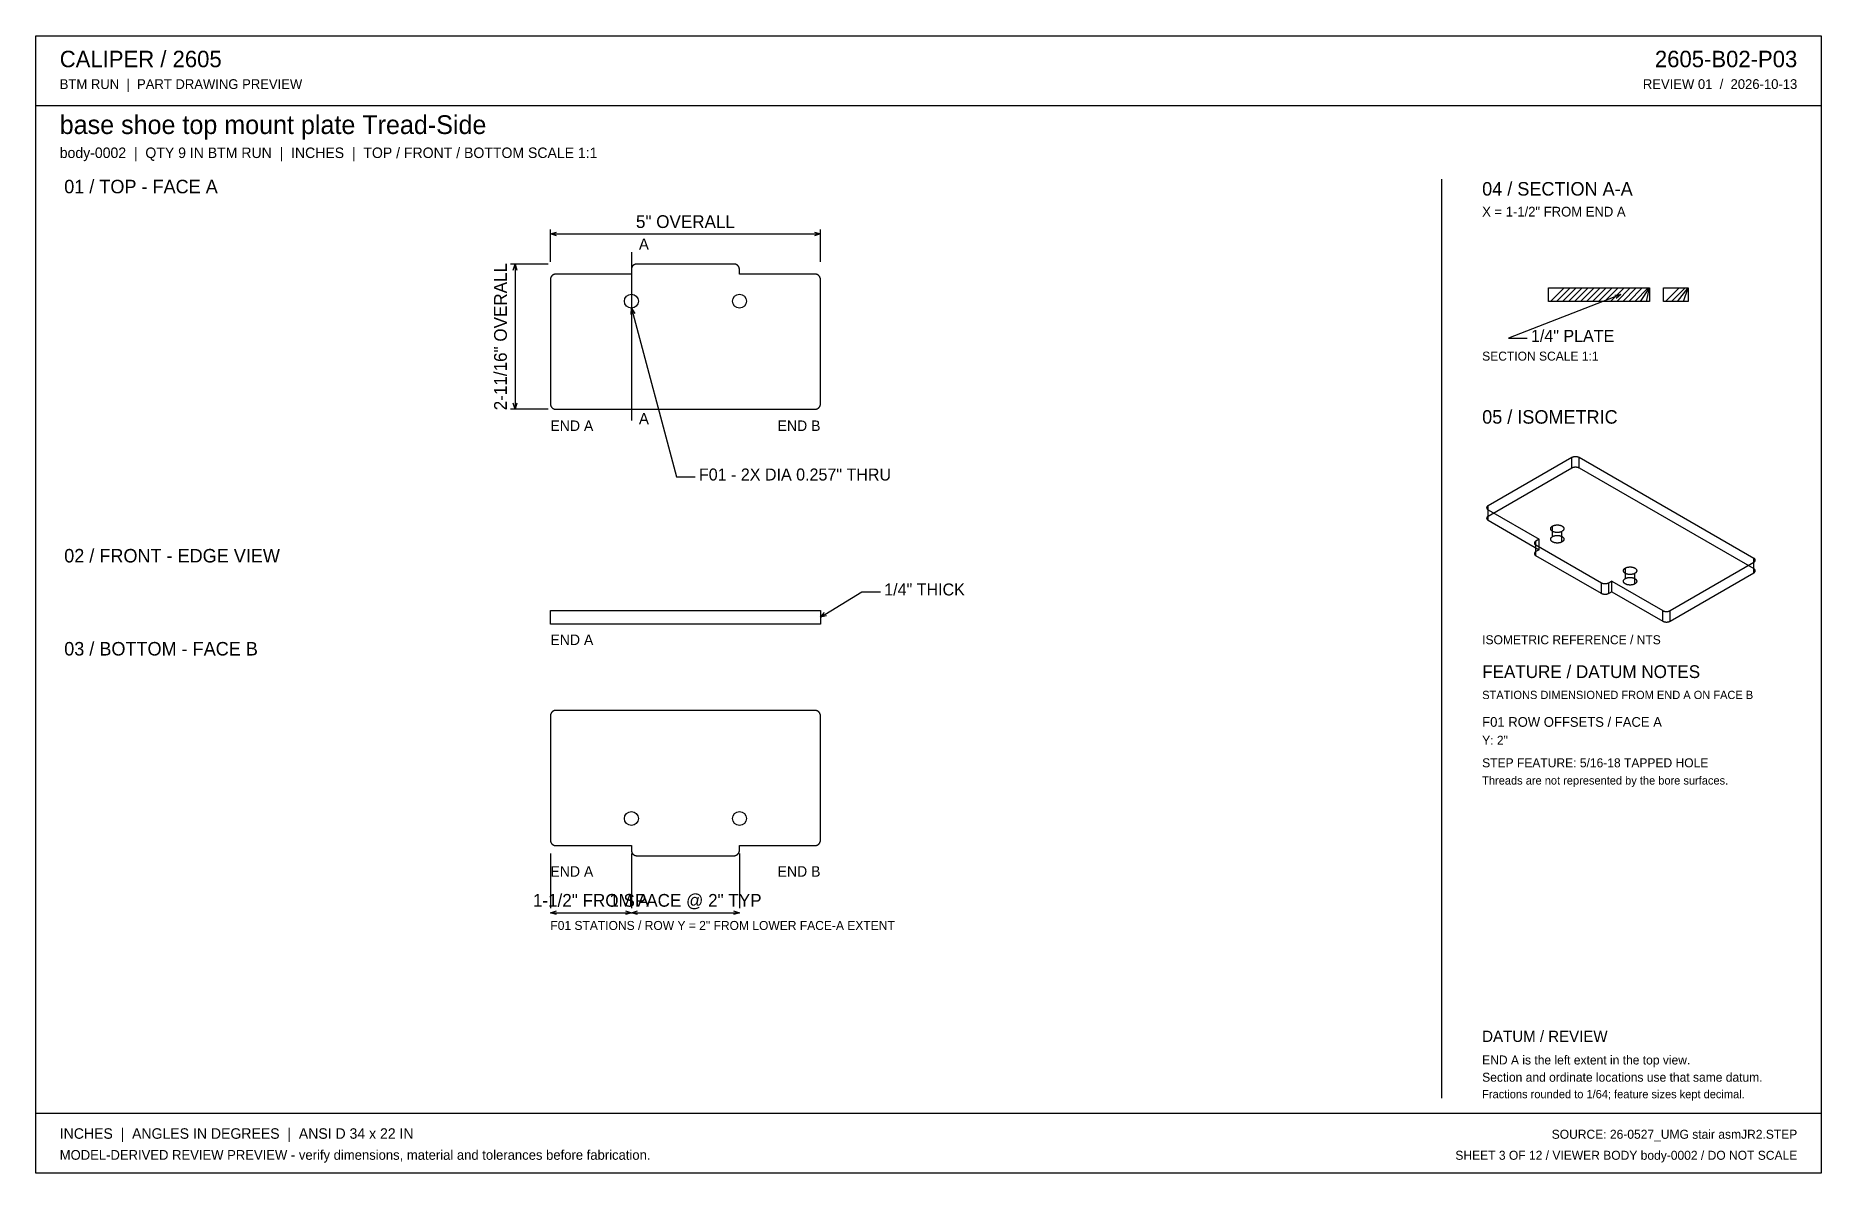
# Model space of a CAD drawing. Header units: inches. Extents: x 0.5 to 33.5, y 0.5 to 21.5.
import ezdxf
from ezdxf.enums import TextEntityAlignment as Align

# ---------------------------------------------------------------- set-up
doc = ezdxf.new("R2010")
doc.units = ezdxf.units.IN
doc.header["$MEASUREMENT"] = 0

msp = doc.modelspace()

# ---------------------------------------------------------------- texts
at = {"layer": 'ANNOTATION'}
for s, height, p in [('CALIPER / 2605', 0.30556, (0.917, 20.944)), ('BTM RUN  |  PART DRAWING PREVIEW', 0.18056, (0.917, 20.542)), ('base shoe top mount plate Tread-Side', 0.34722, (0.917, 19.708)), ('body-0002  |  QTY 9 IN BTM RUN  |  INCHES  |  TOP / FRONT / BOTTOM SCALE 1:1', 0.19444, (0.917, 19.264)), ('01 / TOP - FACE A', 0.25, (1, 18.611)), ('04 / SECTION A-A', 0.25, (27.25, 18.569)), ('X = 1-1/2" FROM END A', 0.18056, (27.25, 18.181)), ('A', 0.208, (11.639, 17.566)), ('1/4" PLATE', 0.2222, (28.153, 15.861)), ('SECTION SCALE 1:1', 0.16667, (27.25, 15.514)), ('A', 0.208, (11.639, 14.337)), ('05 / ISOMETRIC', 0.25, (27.25, 14.347)), ('END A', 0.1944, (10, 14.212)), ('F01 - 2X DIA 0.257" THRU', 0.22222, (12.75, 13.295)), ('02 / FRONT - EDGE VIEW', 0.25, (1, 11.778)), ('1/4" THICK', 0.2222, (16.181, 11.167)), ('03 / BOTTOM - FACE B', 0.25, (1, 10.056)), ('END A', 0.1944, (10, 10.25)), ('ISOMETRIC REFERENCE / NTS', 0.16667, (27.25, 10.264)), ('FEATURE / DATUM NOTES', 0.23611, (27.25, 9.639)), ('STATIONS DIMENSIONED FROM END A ON FACE B', 0.15278, (27.25, 9.25)), ('F01 ROW OFFSETS / FACE A', 0.18056, (27.25, 8.736)), ('Y: 2"', 0.1667, (27.25, 8.403)), ('STEP FEATURE: 5/16-18 TAPPED HOLE', 0.16667, (27.25, 7.986)), ('Threads are not represented by the bore surfaces.', 0.15278, (27.25, 7.667)), ('END A', 0.1944, (10, 5.962)), ('F01 STATIONS / ROW Y = 2" FROM LOWER FACE-A EXTENT', 0.16667, (10, 4.976)), ('DATUM / REVIEW', 0.20833, (27.25, 2.903)), ('END A is the left extent in the top view.', 0.16667, (27.25, 2.486)), ('Section and ordinate locations use that same datum.', 0.16667, (27.25, 2.167)), ('Fractions rounded to 1/64; feature sizes kept decimal.', 0.15278, (27.25, 1.861)), ('INCHES  |  ANGLES IN DEGREES  |  ANSI D 34 x 22 IN', 0.19444, (0.917, 1.111)), ('MODEL-DERIVED REVIEW PREVIEW - verify dimensions, material and tolerances before fabrication.', 0.18056, (0.917, 0.722))]:
    msp.add_text(s, height=height, dxfattribs=at).set_placement(p)
for s, height, p in [('2605-B02-P03', 0.30556, (33.083, 20.944)), ('REVIEW 01  /  2026-10-13', 0.18056, (33.083, 20.542)), ('END B', 0.1944, (15, 14.212)), ('END B', 0.1944, (15, 5.962)), ('SOURCE: 26-0527_UMG stair asmJR2.STEP', 0.16667, (33.083, 1.111)), ('SHEET 3 OF 12 / VIEWER BODY body-0002 / DO NOT SCALE', 0.16667, (33.083, 0.722))]:
    msp.add_text(s, height=height, dxfattribs=at).set_placement(p, align=Align.RIGHT)
for s, height, p in [('5" OVERALL', 0.2361, (12.5, 17.969)), ('1-1/2" FROM A', 0.23611, (10.75, 5.406)), ('1 SPACE @ 2" TYP', 0.23611, (12.5, 5.406))]:
    msp.add_text(s, height=height, dxfattribs=at).set_placement(p, align=Align.CENTER)
msp.add_text('2-11/16" OVERALL', height=0.23611, rotation=90, dxfattribs=at).set_placement((9.194, 15.958), align=Align.CENTER)

# ---------------------------------------------------------------- linework, layer by layer
at = {"layer": 'ANNOTATION'}
for p, q in [((10, 17.344), (10, 17.941)), ((10, 17.858), (10.111, 17.892)), ((10, 17.858), (15, 17.858)), ((10.111, 17.823), (10, 17.858)), ((14.889, 17.892), (15, 17.858)), ((15, 17.858), (14.889, 17.823)), ((15, 17.344), (15, 17.941)), ((11.5, 17.524), (11.5, 14.406)), ((9.958, 17.302), (9.264, 17.302)), ((9.312, 17.191), (9.347, 17.302)), ((9.347, 17.302), (9.347, 14.615)), ((9.347, 17.302), (9.382, 17.191)), ((29.819, 16.736), (27.736, 15.931)), ((29.703, 16.728), (29.819, 16.736)), ((29.819, 16.736), (29.728, 16.664)), ((11.495, 16.37), (11.5, 16.486)), ((11.5, 16.486), (12.333, 13.365)), ((11.5, 16.486), (11.562, 16.388)), ((27.736, 15.931), (28.083, 15.931)), ((9.958, 14.615), (9.264, 14.615)), ((9.347, 14.615), (9.312, 14.726)), ((9.382, 14.726), (9.347, 14.615)), ((12.333, 13.365), (12.681, 13.365)), ((15, 10.764), (15.764, 11.236)), ((15.764, 11.236), (16.111, 11.236)), ((15, 10.764), (15.076, 10.852)), ((15.113, 10.793), (15, 10.764)), ((10, 6.392), (10, 5.378)), ((11.5, 6.392), (11.5, 5.378)), ((11.5, 6.392), (11.5, 5.378)), ((13.5, 6.392), (13.5, 5.378)), ((10, 5.295), (10.111, 5.33)), ((10, 5.295), (11.5, 5.295)), ((10.111, 5.26), (10, 5.295)), ((11.389, 5.33), (11.5, 5.295)), ((11.5, 5.295), (11.389, 5.26)), ((11.5, 5.295), (11.611, 5.33)), ((11.5, 5.295), (13.5, 5.295)), ((11.611, 5.26), (11.5, 5.295)), ((13.389, 5.33), (13.5, 5.295)), ((13.5, 5.295), (13.389, 5.26))]:
    msp.add_line(p, q, dxfattribs=at)
at = {"layer": 'OUTLINE'}
for p, q in [((0.472, 21.528), (33.528, 21.528)), ((0.472, 0.472), (0.472, 21.528)), ((33.528, 21.528), (33.528, 0.472)), ((0.472, 20.236), (33.528, 20.236)), ((26.5, 18.875), (26.5, 1.861)), ((11.501, 17.214), (11.5, 17.212)), ((11.5, 17.212), (11.5, 17.209)), ((11.5, 17.209), (11.5, 17.207)), ((11.5, 17.207), (11.5, 17.205)), ((11.5, 17.205), (11.5, 17.202)), ((11.5, 17.202), (11.5, 17.115)), ((11.502, 17.222), (11.501, 17.219)), ((11.501, 17.219), (11.501, 17.217)), ((11.501, 17.217), (11.501, 17.214)), ((11.503, 17.226), (11.502, 17.224)), ((11.502, 17.224), (11.502, 17.222)), ((11.504, 17.229), (11.503, 17.226)), ((11.505, 17.233), (11.504, 17.231)), ((11.504, 17.231), (11.504, 17.229)), ((11.506, 17.236), (11.505, 17.233)), ((11.507, 17.238), (11.506, 17.236)), ((11.508, 17.24), (11.507, 17.238)), ((11.509, 17.243), (11.508, 17.24)), ((11.51, 17.245), (11.509, 17.243)), ((11.511, 17.247), (11.51, 17.245)), ((11.512, 17.249), (11.511, 17.247)), ((11.513, 17.251), (11.512, 17.249)), ((11.514, 17.253), (11.513, 17.251)), ((11.516, 17.256), (11.514, 17.253)), ((11.517, 17.258), (11.516, 17.256)), ((11.518, 17.26), (11.517, 17.258)), ((11.52, 17.262), (11.518, 17.26)), ((11.521, 17.264), (11.52, 17.262)), ((11.523, 17.266), (11.521, 17.264)), ((11.524, 17.267), (11.523, 17.266)), ((11.526, 17.269), (11.524, 17.267)), ((11.528, 17.271), (11.526, 17.269)), ((11.529, 17.273), (11.528, 17.271)), ((11.531, 17.275), (11.529, 17.273)), ((11.533, 17.276), (11.531, 17.275)), ((11.535, 17.278), (11.533, 17.276)), ((11.537, 17.279), (11.535, 17.278)), ((11.538, 17.281), (11.537, 17.279)), ((11.54, 17.282), (11.538, 17.281)), ((11.542, 17.284), (11.54, 17.282)), ((11.544, 17.285), (11.542, 17.284)), ((11.547, 17.287), (11.544, 17.285)), ((11.549, 17.288), (11.547, 17.287)), ((11.551, 17.289), (11.549, 17.288)), ((11.553, 17.29), (11.551, 17.289)), ((11.555, 17.291), (11.553, 17.29)), ((11.557, 17.292), (11.555, 17.291)), ((11.559, 17.294), (11.557, 17.292)), ((11.562, 17.294), (11.559, 17.294)), ((11.564, 17.295), (11.562, 17.294)), ((11.566, 17.296), (11.564, 17.295)), ((11.569, 17.297), (11.566, 17.296)), ((11.571, 17.298), (11.569, 17.297)), ((11.573, 17.298), (11.571, 17.298)), ((11.576, 17.299), (11.573, 17.298)), ((11.578, 17.3), (11.576, 17.299)), ((11.58, 17.3), (11.578, 17.3)), ((11.583, 17.301), (11.58, 17.3)), ((11.585, 17.301), (11.583, 17.301)), ((11.588, 17.301), (11.585, 17.301)), ((11.59, 17.302), (11.588, 17.301)), ((11.593, 17.302), (11.59, 17.302)), ((11.595, 17.302), (11.593, 17.302)), ((11.598, 17.302), (11.595, 17.302)), ((11.6, 17.302), (11.598, 17.302)), ((13.4, 17.302), (11.6, 17.302)), ((13.402, 17.302), (13.4, 17.302)), ((13.405, 17.302), (13.402, 17.302)), ((13.407, 17.302), (13.405, 17.302)), ((13.41, 17.302), (13.407, 17.302)), ((13.412, 17.301), (13.41, 17.302)), ((13.415, 17.301), (13.412, 17.301)), ((13.417, 17.301), (13.415, 17.301)), ((13.42, 17.3), (13.417, 17.301)), ((13.422, 17.3), (13.42, 17.3)), ((13.424, 17.299), (13.422, 17.3)), ((13.427, 17.298), (13.424, 17.299)), ((13.429, 17.298), (13.427, 17.298)), ((13.431, 17.297), (13.429, 17.298)), ((13.434, 17.296), (13.431, 17.297)), ((13.436, 17.295), (13.434, 17.296)), ((13.438, 17.294), (13.436, 17.295)), ((13.441, 17.294), (13.438, 17.294)), ((13.443, 17.292), (13.441, 17.294)), ((13.445, 17.291), (13.443, 17.292)), ((13.447, 17.29), (13.445, 17.291)), ((13.449, 17.289), (13.447, 17.29)), ((13.451, 17.288), (13.449, 17.289)), ((13.453, 17.287), (13.451, 17.288)), ((13.456, 17.285), (13.453, 17.287)), ((13.458, 17.284), (13.456, 17.285)), ((13.46, 17.282), (13.458, 17.284)), ((13.462, 17.281), (13.46, 17.282)), ((13.463, 17.279), (13.462, 17.281)), ((13.465, 17.278), (13.463, 17.279)), ((13.467, 17.276), (13.465, 17.278)), ((13.469, 17.275), (13.467, 17.276)), ((13.471, 17.273), (13.469, 17.275)), ((13.472, 17.271), (13.471, 17.273)), ((13.474, 17.269), (13.472, 17.271)), ((13.476, 17.267), (13.474, 17.269)), ((13.477, 17.266), (13.476, 17.267)), ((13.479, 17.264), (13.477, 17.266)), ((13.48, 17.262), (13.479, 17.264)), ((13.482, 17.26), (13.48, 17.262)), ((13.483, 17.258), (13.482, 17.26)), ((13.484, 17.256), (13.483, 17.258)), ((13.486, 17.253), (13.484, 17.256)), ((13.487, 17.251), (13.486, 17.253)), ((13.488, 17.249), (13.487, 17.251)), ((13.489, 17.247), (13.488, 17.249)), ((13.49, 17.245), (13.489, 17.247)), ((13.491, 17.243), (13.49, 17.245)), ((13.492, 17.24), (13.491, 17.243)), ((13.493, 17.238), (13.492, 17.24)), ((13.494, 17.236), (13.493, 17.238)), ((13.495, 17.233), (13.494, 17.236)), ((13.496, 17.231), (13.495, 17.233)), ((13.496, 17.229), (13.496, 17.231)), ((13.497, 17.226), (13.496, 17.229)), ((13.498, 17.224), (13.497, 17.226)), ((13.498, 17.222), (13.498, 17.224)), ((13.499, 17.219), (13.498, 17.222)), ((13.499, 17.217), (13.499, 17.219)), ((13.499, 17.214), (13.499, 17.217)), ((13.5, 17.212), (13.499, 17.214)), ((13.5, 17.209), (13.5, 17.212)), ((13.5, 17.207), (13.5, 17.209)), ((13.5, 17.205), (13.5, 17.207)), ((13.5, 17.202), (13.5, 17.205)), ((13.5, 17.115), (13.5, 17.202)), ((10.001, 17.027), (10, 17.024)), ((10, 17.024), (10, 17.022)), ((10, 17.022), (10, 17.019)), ((10, 17.019), (10, 17.017)), ((10, 17.017), (10, 17.015)), ((10, 17.015), (10, 14.715)), ((10.002, 17.034), (10.001, 17.032)), ((10.001, 17.032), (10.001, 17.029)), ((10.001, 17.029), (10.001, 17.027)), ((10.003, 17.039), (10.002, 17.036)), ((10.002, 17.036), (10.002, 17.034)), ((10.004, 17.041), (10.003, 17.039)), ((10.005, 17.046), (10.004, 17.044)), ((10.004, 17.044), (10.004, 17.041)), ((10.006, 17.048), (10.005, 17.046)), ((10.007, 17.051), (10.006, 17.048)), ((10.008, 17.053), (10.007, 17.051)), ((10.009, 17.055), (10.008, 17.053)), ((10.01, 17.057), (10.009, 17.055)), ((10.011, 17.06), (10.01, 17.057)), ((10.012, 17.062), (10.011, 17.06)), ((10.013, 17.064), (10.012, 17.062)), ((10.014, 17.066), (10.013, 17.064)), ((10.016, 17.068), (10.014, 17.066)), ((10.017, 17.07), (10.016, 17.068)), ((10.018, 17.072), (10.017, 17.07)), ((10.02, 17.074), (10.018, 17.072)), ((10.021, 17.076), (10.02, 17.074)), ((10.023, 17.078), (10.021, 17.076)), ((10.024, 17.08), (10.023, 17.078)), ((10.026, 17.082), (10.024, 17.08)), ((10.028, 17.084), (10.026, 17.082)), ((10.029, 17.085), (10.028, 17.084)), ((10.031, 17.087), (10.029, 17.085)), ((10.033, 17.089), (10.031, 17.087)), ((10.035, 17.09), (10.033, 17.089)), ((10.037, 17.092), (10.035, 17.09)), ((10.038, 17.093), (10.037, 17.092)), ((10.04, 17.095), (10.038, 17.093)), ((10.042, 17.096), (10.04, 17.095)), ((10.044, 17.098), (10.042, 17.096)), ((10.047, 17.099), (10.044, 17.098)), ((10.049, 17.1), (10.047, 17.099)), ((10.051, 17.102), (10.049, 17.1)), ((10.053, 17.103), (10.051, 17.102)), ((10.055, 17.104), (10.053, 17.103)), ((10.057, 17.105), (10.055, 17.104)), ((10.059, 17.106), (10.057, 17.105)), ((10.062, 17.107), (10.059, 17.106)), ((10.064, 17.108), (10.062, 17.107)), ((10.066, 17.109), (10.064, 17.108)), ((10.069, 17.11), (10.066, 17.109)), ((10.071, 17.11), (10.069, 17.11)), ((10.073, 17.111), (10.071, 17.11)), ((10.076, 17.112), (10.073, 17.111)), ((10.078, 17.112), (10.076, 17.112)), ((10.08, 17.113), (10.078, 17.112)), ((10.083, 17.113), (10.08, 17.113)), ((10.085, 17.114), (10.083, 17.113)), ((10.088, 17.114), (10.085, 17.114)), ((10.09, 17.114), (10.088, 17.114)), ((10.093, 17.114), (10.09, 17.114)), ((10.095, 17.114), (10.093, 17.114)), ((10.098, 17.115), (10.095, 17.114)), ((10.1, 17.115), (10.098, 17.115)), ((11.5, 17.115), (10.1, 17.115)), ((14.9, 17.115), (13.5, 17.115)), ((14.902, 17.115), (14.9, 17.115)), ((14.905, 17.114), (14.902, 17.115)), ((14.907, 17.114), (14.905, 17.114)), ((14.91, 17.114), (14.907, 17.114)), ((14.912, 17.114), (14.91, 17.114)), ((14.915, 17.114), (14.912, 17.114)), ((14.917, 17.113), (14.915, 17.114)), ((14.92, 17.113), (14.917, 17.113)), ((14.922, 17.112), (14.92, 17.113)), ((14.924, 17.112), (14.922, 17.112)), ((14.927, 17.111), (14.924, 17.112)), ((14.929, 17.11), (14.927, 17.111)), ((14.931, 17.11), (14.929, 17.11)), ((14.934, 17.109), (14.931, 17.11)), ((14.936, 17.108), (14.934, 17.109)), ((14.938, 17.107), (14.936, 17.108)), ((14.941, 17.106), (14.938, 17.107)), ((14.943, 17.105), (14.941, 17.106)), ((14.945, 17.104), (14.943, 17.105)), ((14.947, 17.103), (14.945, 17.104)), ((14.949, 17.102), (14.947, 17.103)), ((14.951, 17.1), (14.949, 17.102)), ((14.953, 17.099), (14.951, 17.1)), ((14.956, 17.098), (14.953, 17.099)), ((14.958, 17.096), (14.956, 17.098)), ((14.96, 17.095), (14.958, 17.096)), ((14.962, 17.093), (14.96, 17.095)), ((14.963, 17.092), (14.962, 17.093)), ((14.965, 17.09), (14.963, 17.092)), ((14.967, 17.089), (14.965, 17.09)), ((14.969, 17.087), (14.967, 17.089)), ((14.971, 17.085), (14.969, 17.087)), ((14.972, 17.084), (14.971, 17.085)), ((14.974, 17.082), (14.972, 17.084)), ((14.976, 17.08), (14.974, 17.082)), ((14.977, 17.078), (14.976, 17.08)), ((14.979, 17.076), (14.977, 17.078)), ((14.98, 17.074), (14.979, 17.076)), ((14.982, 17.072), (14.98, 17.074)), ((14.983, 17.07), (14.982, 17.072)), ((14.984, 17.068), (14.983, 17.07)), ((14.986, 17.066), (14.984, 17.068)), ((14.987, 17.064), (14.986, 17.066)), ((14.988, 17.062), (14.987, 17.064)), ((14.989, 17.06), (14.988, 17.062)), ((14.99, 17.057), (14.989, 17.06)), ((14.991, 17.055), (14.99, 17.057)), ((14.992, 17.053), (14.991, 17.055)), ((14.993, 17.051), (14.992, 17.053)), ((14.994, 17.048), (14.993, 17.051)), ((14.995, 17.046), (14.994, 17.048)), ((14.996, 17.044), (14.995, 17.046)), ((14.996, 17.041), (14.996, 17.044)), ((14.997, 17.039), (14.996, 17.041)), ((14.998, 17.036), (14.997, 17.039)), ((14.998, 17.034), (14.998, 17.036)), ((14.999, 17.032), (14.998, 17.034)), ((14.999, 17.029), (14.999, 17.032)), ((14.999, 17.027), (14.999, 17.029)), ((15, 17.024), (14.999, 17.027)), ((15, 17.022), (15, 17.024)), ((15, 17.019), (15, 17.022)), ((15, 17.017), (15, 17.019)), ((15, 17.015), (15, 17.017)), ((15, 14.715), (15, 17.015)), ((28.476, 16.861), (30.347, 16.861)), ((28.476, 16.611), (28.476, 16.861)), ((28.517, 16.611), (28.767, 16.861)), ((28.628, 16.611), (28.878, 16.861)), ((28.74, 16.611), (28.99, 16.861)), ((28.851, 16.611), (29.101, 16.861)), ((28.962, 16.611), (29.212, 16.861)), ((29.073, 16.611), (29.323, 16.861)), ((29.184, 16.611), (29.434, 16.861)), ((29.295, 16.611), (29.545, 16.861)), ((29.406, 16.611), (29.656, 16.861)), ((29.517, 16.611), (29.767, 16.861)), ((29.628, 16.611), (29.878, 16.861)), ((29.74, 16.611), (29.99, 16.861)), ((29.851, 16.611), (30.101, 16.861)), ((29.962, 16.611), (30.212, 16.861)), ((30.073, 16.611), (30.323, 16.861)), ((30.184, 16.611), (30.347, 16.861)), ((30.295, 16.611), (30.347, 16.861)), ((30.347, 16.861), (30.347, 16.611)), ((30.604, 16.861), (31.063, 16.861)), ((30.604, 16.611), (30.604, 16.861)), ((30.646, 16.611), (30.896, 16.861)), ((30.757, 16.611), (31.007, 16.861)), ((30.868, 16.611), (31.063, 16.861)), ((30.979, 16.611), (31.063, 16.861)), ((31.063, 16.861), (31.063, 16.611)), ((30.347, 16.611), (28.476, 16.611)), ((31.063, 16.611), (30.604, 16.611)), ((10, 14.715), (10, 14.712)), ((10, 14.712), (10, 14.71)), ((10, 14.71), (10, 14.707)), ((10, 14.707), (10, 14.705)), ((10, 14.705), (10.001, 14.702)), ((10.001, 14.702), (10.001, 14.7)), ((10.001, 14.7), (10.001, 14.697)), ((10.001, 14.697), (10.002, 14.695)), ((10.002, 14.695), (10.002, 14.693)), ((10.002, 14.693), (10.003, 14.69)), ((10.003, 14.69), (10.004, 14.688)), ((10.004, 14.688), (10.004, 14.686)), ((10.004, 14.686), (10.005, 14.683)), ((10.005, 14.683), (10.006, 14.681)), ((10.006, 14.681), (10.007, 14.679)), ((10.007, 14.679), (10.008, 14.676)), ((10.008, 14.676), (10.009, 14.674)), ((10.009, 14.674), (10.01, 14.672)), ((10.01, 14.672), (10.011, 14.67)), ((10.011, 14.67), (10.012, 14.667)), ((10.012, 14.667), (10.013, 14.665)), ((10.013, 14.665), (10.014, 14.663)), ((10.014, 14.663), (10.016, 14.661)), ((10.016, 14.661), (10.017, 14.659)), ((10.017, 14.659), (10.018, 14.657)), ((10.018, 14.657), (10.02, 14.655)), ((10.02, 14.655), (10.021, 14.653)), ((10.021, 14.653), (10.023, 14.651)), ((10.023, 14.651), (10.024, 14.649)), ((10.024, 14.649), (10.026, 14.647)), ((10.026, 14.647), (10.028, 14.646)), ((10.028, 14.646), (10.029, 14.644)), ((10.029, 14.644), (10.031, 14.642)), ((10.031, 14.642), (10.033, 14.64)), ((10.033, 14.64), (10.035, 14.639)), ((10.035, 14.639), (10.037, 14.637)), ((10.037, 14.637), (10.038, 14.636)), ((10.038, 14.636), (10.04, 14.634)), ((10.04, 14.634), (10.042, 14.633)), ((10.042, 14.633), (10.044, 14.631)), ((10.044, 14.631), (10.047, 14.63)), ((10.047, 14.63), (10.049, 14.629)), ((10.049, 14.629), (10.051, 14.628)), ((10.051, 14.628), (10.053, 14.626)), ((10.053, 14.626), (10.055, 14.625)), ((10.055, 14.625), (10.057, 14.624)), ((10.057, 14.624), (10.059, 14.623)), ((10.059, 14.623), (10.062, 14.622)), ((10.062, 14.622), (10.064, 14.621)), ((10.064, 14.621), (10.066, 14.62)), ((10.066, 14.62), (10.069, 14.62)), ((10.069, 14.62), (10.071, 14.619)), ((10.071, 14.619), (10.073, 14.618)), ((10.073, 14.618), (10.076, 14.618)), ((10.076, 14.618), (10.078, 14.617)), ((10.078, 14.617), (10.08, 14.617)), ((10.08, 14.617), (10.083, 14.616)), ((10.083, 14.616), (10.085, 14.616)), ((10.085, 14.616), (10.088, 14.615)), ((10.088, 14.615), (10.09, 14.615)), ((10.09, 14.615), (10.093, 14.615)), ((10.093, 14.615), (10.095, 14.615)), ((10.095, 14.615), (10.098, 14.615)), ((10.098, 14.615), (10.1, 14.615)), ((10.1, 14.615), (14.9, 14.615)), ((14.9, 14.615), (14.902, 14.615)), ((14.902, 14.615), (14.905, 14.615)), ((14.905, 14.615), (14.907, 14.615)), ((14.907, 14.615), (14.91, 14.615)), ((14.91, 14.615), (14.912, 14.615)), ((14.912, 14.615), (14.915, 14.616)), ((14.915, 14.616), (14.917, 14.616)), ((14.917, 14.616), (14.92, 14.617)), ((14.92, 14.617), (14.922, 14.617)), ((14.922, 14.617), (14.924, 14.618)), ((14.924, 14.618), (14.927, 14.618)), ((14.927, 14.618), (14.929, 14.619)), ((14.929, 14.619), (14.931, 14.62)), ((14.931, 14.62), (14.934, 14.62)), ((14.934, 14.62), (14.936, 14.621)), ((14.936, 14.621), (14.938, 14.622)), ((14.938, 14.622), (14.941, 14.623)), ((14.941, 14.623), (14.943, 14.624)), ((14.943, 14.624), (14.945, 14.625)), ((14.945, 14.625), (14.947, 14.626)), ((14.947, 14.626), (14.949, 14.628)), ((14.949, 14.628), (14.951, 14.629)), ((14.951, 14.629), (14.953, 14.63)), ((14.953, 14.63), (14.956, 14.631)), ((14.956, 14.631), (14.958, 14.633)), ((14.958, 14.633), (14.96, 14.634)), ((14.96, 14.634), (14.962, 14.636)), ((14.962, 14.636), (14.963, 14.637)), ((14.963, 14.637), (14.965, 14.639)), ((14.965, 14.639), (14.967, 14.64)), ((14.967, 14.64), (14.969, 14.642)), ((14.969, 14.642), (14.971, 14.644)), ((14.971, 14.644), (14.972, 14.646)), ((14.972, 14.646), (14.974, 14.647)), ((14.974, 14.647), (14.976, 14.649)), ((14.976, 14.649), (14.977, 14.651)), ((14.977, 14.651), (14.979, 14.653)), ((14.979, 14.653), (14.98, 14.655)), ((14.98, 14.655), (14.982, 14.657)), ((14.982, 14.657), (14.983, 14.659)), ((14.983, 14.659), (14.984, 14.661)), ((14.984, 14.661), (14.986, 14.663)), ((14.986, 14.663), (14.987, 14.665)), ((14.987, 14.665), (14.988, 14.667)), ((14.988, 14.667), (14.989, 14.67)), ((14.989, 14.67), (14.99, 14.672)), ((14.99, 14.672), (14.991, 14.674)), ((14.991, 14.674), (14.992, 14.676)), ((14.992, 14.676), (14.993, 14.679)), ((14.993, 14.679), (14.994, 14.681)), ((14.994, 14.681), (14.995, 14.683)), ((14.995, 14.683), (14.996, 14.686)), ((14.996, 14.688), (14.997, 14.69)), ((14.996, 14.686), (14.996, 14.688)), ((14.997, 14.69), (14.998, 14.693)), ((14.998, 14.695), (14.999, 14.697)), ((14.998, 14.693), (14.998, 14.695)), ((14.999, 14.702), (15, 14.705)), ((14.999, 14.7), (14.999, 14.702)), ((14.999, 14.697), (14.999, 14.7)), ((15, 14.712), (15, 14.715)), ((15, 14.71), (15, 14.712)), ((15, 14.707), (15, 14.71)), ((15, 14.705), (15, 14.707)), ((27.361, 12.83), (28.91, 13.725)), ((28.91, 13.725), (28.912, 13.726)), ((28.91, 13.53), (28.91, 13.725)), ((28.912, 13.726), (28.914, 13.727)), ((28.914, 13.727), (28.915, 13.728)), ((28.915, 13.728), (28.917, 13.728)), ((28.917, 13.728), (28.919, 13.729)), ((28.919, 13.729), (28.921, 13.73)), ((28.921, 13.73), (28.923, 13.731)), ((28.923, 13.731), (28.925, 13.732)), ((28.925, 13.732), (28.927, 13.732)), ((28.927, 13.732), (28.929, 13.733)), ((28.929, 13.733), (28.931, 13.734)), ((28.931, 13.734), (28.933, 13.734)), ((28.933, 13.734), (28.935, 13.735)), ((28.935, 13.735), (28.937, 13.736)), ((28.937, 13.736), (28.939, 13.736)), ((28.939, 13.736), (28.941, 13.737)), ((28.941, 13.737), (28.943, 13.737)), ((28.943, 13.737), (28.946, 13.738)), ((28.946, 13.738), (28.948, 13.738)), ((28.948, 13.738), (28.95, 13.739)), ((28.95, 13.739), (28.952, 13.739)), ((28.952, 13.739), (28.954, 13.739)), ((28.954, 13.739), (28.957, 13.74)), ((28.957, 13.74), (28.959, 13.74)), ((28.959, 13.74), (28.961, 13.74)), ((28.961, 13.74), (28.964, 13.74)), ((28.964, 13.74), (28.966, 13.741)), ((28.966, 13.741), (28.968, 13.741)), ((28.968, 13.741), (28.971, 13.741)), ((28.971, 13.741), (28.973, 13.741)), ((28.973, 13.741), (28.975, 13.741)), ((28.975, 13.741), (28.978, 13.741)), ((28.978, 13.741), (28.98, 13.741)), ((28.98, 13.741), (28.982, 13.741)), ((28.982, 13.741), (28.985, 13.741)), ((28.985, 13.741), (28.987, 13.741)), ((28.987, 13.741), (28.989, 13.741)), ((28.989, 13.741), (28.992, 13.74)), ((28.992, 13.74), (28.994, 13.74)), ((28.994, 13.74), (28.996, 13.74)), ((28.996, 13.74), (28.998, 13.74)), ((28.998, 13.74), (29.001, 13.739)), ((29.001, 13.739), (29.003, 13.739)), ((29.003, 13.739), (29.005, 13.739)), ((29.005, 13.739), (29.007, 13.738)), ((29.007, 13.738), (29.01, 13.738)), ((29.01, 13.738), (29.012, 13.737)), ((29.012, 13.737), (29.014, 13.737)), ((29.014, 13.737), (29.016, 13.736)), ((29.016, 13.736), (29.018, 13.736)), ((29.018, 13.736), (29.02, 13.735)), ((29.02, 13.735), (29.022, 13.734)), ((29.022, 13.734), (29.025, 13.734)), ((29.025, 13.734), (29.027, 13.733)), ((29.027, 13.733), (29.029, 13.732)), ((29.029, 13.732), (29.031, 13.732)), ((29.031, 13.732), (29.032, 13.731)), ((29.032, 13.731), (29.034, 13.73)), ((29.034, 13.73), (29.036, 13.729)), ((29.036, 13.729), (29.038, 13.728)), ((29.038, 13.728), (29.04, 13.728)), ((29.04, 13.728), (29.042, 13.727)), ((29.042, 13.727), (29.043, 13.726)), ((29.043, 13.726), (29.045, 13.725)), ((29.045, 13.53), (29.045, 13.725)), ((29.045, 13.725), (32.278, 11.858)), ((27.361, 12.636), (28.91, 13.53)), ((28.91, 13.53), (28.912, 13.531)), ((28.912, 13.531), (28.914, 13.532)), ((28.914, 13.532), (28.915, 13.533)), ((28.915, 13.533), (28.917, 13.534)), ((28.917, 13.534), (28.919, 13.535)), ((28.919, 13.535), (28.921, 13.536)), ((28.921, 13.536), (28.923, 13.536)), ((28.923, 13.536), (28.925, 13.537)), ((28.925, 13.537), (28.927, 13.538)), ((28.927, 13.538), (28.929, 13.539)), ((28.929, 13.539), (28.931, 13.539)), ((28.931, 13.539), (28.933, 13.54)), ((28.933, 13.54), (28.935, 13.541)), ((28.935, 13.541), (28.937, 13.541)), ((28.937, 13.541), (28.939, 13.542)), ((28.939, 13.542), (28.941, 13.542)), ((28.941, 13.542), (28.943, 13.543)), ((28.943, 13.543), (28.946, 13.543)), ((28.946, 13.543), (28.948, 13.544)), ((28.948, 13.544), (28.95, 13.544)), ((28.95, 13.544), (28.952, 13.545)), ((28.952, 13.545), (28.954, 13.545)), ((28.954, 13.545), (28.957, 13.545)), ((28.957, 13.545), (28.959, 13.545)), ((28.959, 13.545), (28.961, 13.546)), ((28.961, 13.546), (28.964, 13.546)), ((28.964, 13.546), (28.966, 13.546)), ((28.966, 13.546), (28.968, 13.546)), ((28.968, 13.546), (28.971, 13.546)), ((28.971, 13.546), (28.973, 13.546)), ((28.973, 13.546), (28.975, 13.547)), ((28.975, 13.547), (28.978, 13.547)), ((28.978, 13.547), (28.98, 13.547)), ((28.98, 13.547), (28.982, 13.546)), ((28.982, 13.546), (28.985, 13.546)), ((28.985, 13.546), (28.987, 13.546)), ((28.987, 13.546), (28.989, 13.546)), ((28.989, 13.546), (28.992, 13.546)), ((28.992, 13.546), (28.994, 13.546)), ((28.994, 13.546), (28.996, 13.545)), ((28.996, 13.545), (28.998, 13.545)), ((28.998, 13.545), (29.001, 13.545)), ((29.001, 13.545), (29.003, 13.545)), ((29.003, 13.545), (29.005, 13.544)), ((29.005, 13.544), (29.007, 13.544)), ((29.007, 13.544), (29.01, 13.543)), ((29.01, 13.543), (29.012, 13.543)), ((29.012, 13.543), (29.014, 13.542)), ((29.014, 13.542), (29.016, 13.542)), ((29.016, 13.542), (29.018, 13.541)), ((29.018, 13.541), (29.02, 13.541)), ((29.02, 13.541), (29.022, 13.54)), ((29.022, 13.54), (29.025, 13.539)), ((29.025, 13.539), (29.027, 13.539)), ((29.027, 13.539), (29.029, 13.538)), ((29.029, 13.538), (29.031, 13.537)), ((29.031, 13.537), (29.032, 13.536)), ((29.032, 13.536), (29.034, 13.536)), ((29.034, 13.536), (29.036, 13.535)), ((29.036, 13.535), (29.038, 13.534)), ((29.038, 13.534), (29.04, 13.533)), ((29.04, 13.533), (29.042, 13.532)), ((29.042, 13.532), (29.043, 13.531)), ((29.043, 13.531), (29.045, 13.53)), ((29.045, 13.53), (32.278, 11.664)), ((27.334, 12.796), (27.333, 12.794)), ((27.333, 12.794), (27.333, 12.793)), ((27.333, 12.793), (27.333, 12.792)), ((27.333, 12.792), (27.333, 12.79)), ((27.333, 12.79), (27.333, 12.789)), ((27.333, 12.789), (27.334, 12.788)), ((27.334, 12.601), (27.333, 12.6)), ((27.333, 12.6), (27.333, 12.599)), ((27.333, 12.599), (27.333, 12.597)), ((27.333, 12.597), (27.333, 12.596)), ((27.333, 12.596), (27.333, 12.594)), ((27.333, 12.594), (27.334, 12.593)), ((27.335, 12.801), (27.334, 12.8)), ((27.334, 12.8), (27.334, 12.798)), ((27.334, 12.798), (27.334, 12.797)), ((27.334, 12.797), (27.334, 12.796)), ((27.334, 12.788), (27.334, 12.786)), ((27.334, 12.786), (27.334, 12.785)), ((27.334, 12.785), (27.334, 12.784)), ((27.334, 12.784), (27.335, 12.782)), ((27.335, 12.607), (27.334, 12.605)), ((27.334, 12.605), (27.334, 12.604)), ((27.334, 12.604), (27.334, 12.603)), ((27.334, 12.603), (27.334, 12.601)), ((27.334, 12.593), (27.334, 12.592)), ((27.334, 12.592), (27.334, 12.59)), ((27.334, 12.59), (27.334, 12.589)), ((27.334, 12.589), (27.335, 12.588)), ((27.336, 12.804), (27.335, 12.802)), ((27.335, 12.802), (27.335, 12.801)), ((27.335, 12.782), (27.335, 12.781)), ((27.335, 12.781), (27.336, 12.78)), ((27.336, 12.609), (27.335, 12.608)), ((27.335, 12.608), (27.335, 12.607)), ((27.335, 12.588), (27.335, 12.586)), ((27.335, 12.586), (27.336, 12.585)), ((27.337, 12.806), (27.336, 12.805)), ((27.336, 12.805), (27.336, 12.804)), ((27.336, 12.78), (27.336, 12.778)), ((27.336, 12.778), (27.337, 12.777)), ((27.337, 12.612), (27.336, 12.611)), ((27.336, 12.611), (27.336, 12.609)), ((27.336, 12.585), (27.336, 12.584)), ((27.336, 12.584), (27.337, 12.583)), ((27.338, 12.809), (27.337, 12.808)), ((27.337, 12.808), (27.337, 12.806)), ((27.337, 12.777), (27.337, 12.776)), ((27.337, 12.776), (27.338, 12.774)), ((27.338, 12.614), (27.337, 12.613)), ((27.337, 12.613), (27.337, 12.612)), ((27.337, 12.583), (27.337, 12.581)), ((27.337, 12.581), (27.338, 12.58)), ((27.339, 12.81), (27.338, 12.809)), ((27.338, 12.774), (27.339, 12.773)), ((27.339, 12.616), (27.338, 12.614)), ((27.338, 12.58), (27.339, 12.579)), ((27.34, 12.811), (27.339, 12.81)), ((27.339, 12.773), (27.34, 12.772)), ((27.34, 12.617), (27.339, 12.616)), ((27.339, 12.579), (27.34, 12.577)), ((27.341, 12.813), (27.34, 12.811)), ((27.34, 12.772), (27.341, 12.771)), ((27.341, 12.618), (27.34, 12.617)), ((27.34, 12.577), (27.341, 12.576)), ((27.342, 12.814), (27.341, 12.813)), ((27.341, 12.771), (27.342, 12.769)), ((27.342, 12.619), (27.341, 12.618)), ((27.341, 12.576), (27.342, 12.575)), ((27.344, 12.816), (27.342, 12.815)), ((27.342, 12.815), (27.342, 12.814)), ((27.342, 12.769), (27.342, 12.768)), ((27.342, 12.768), (27.344, 12.767)), ((27.344, 12.622), (27.342, 12.621)), ((27.342, 12.621), (27.342, 12.619)), ((27.342, 12.575), (27.342, 12.574)), ((27.342, 12.574), (27.344, 12.572)), ((27.345, 12.818), (27.344, 12.816)), ((27.344, 12.767), (27.345, 12.766)), ((27.345, 12.623), (27.344, 12.622)), ((27.344, 12.572), (27.345, 12.571)), ((27.346, 12.819), (27.345, 12.818)), ((27.345, 12.766), (27.346, 12.764)), ((27.346, 12.624), (27.345, 12.623)), ((27.345, 12.571), (27.346, 12.57)), ((27.347, 12.82), (27.346, 12.819)), ((27.346, 12.764), (27.347, 12.763)), ((27.347, 12.625), (27.346, 12.624)), ((27.346, 12.57), (27.347, 12.569)), ((27.348, 12.821), (27.347, 12.82)), ((27.347, 12.763), (27.348, 12.762)), ((27.348, 12.627), (27.347, 12.625)), ((27.347, 12.569), (27.348, 12.568)), ((27.349, 12.822), (27.348, 12.821)), ((27.348, 12.762), (27.349, 12.761)), ((27.349, 12.628), (27.348, 12.627)), ((27.348, 12.568), (27.349, 12.567)), ((27.351, 12.823), (27.349, 12.822)), ((27.349, 12.761), (27.351, 12.76)), ((27.351, 12.629), (27.349, 12.628)), ((27.349, 12.567), (27.351, 12.566)), ((27.352, 12.824), (27.351, 12.823)), ((27.351, 12.76), (27.352, 12.759)), ((27.352, 12.63), (27.351, 12.629)), ((27.351, 12.566), (27.352, 12.564)), ((27.353, 12.825), (27.352, 12.824)), ((27.352, 12.759), (27.353, 12.758)), ((27.353, 12.631), (27.352, 12.63)), ((27.352, 12.564), (27.353, 12.563)), ((27.355, 12.826), (27.353, 12.825)), ((27.353, 12.758), (27.355, 12.757)), ((27.355, 12.632), (27.353, 12.631)), ((27.353, 12.563), (27.355, 12.562)), ((27.356, 12.828), (27.355, 12.826)), ((27.355, 12.757), (27.356, 12.756)), ((27.356, 12.633), (27.355, 12.632)), ((27.355, 12.562), (27.356, 12.561)), ((27.358, 12.829), (27.356, 12.828)), ((27.356, 12.756), (27.358, 12.755)), ((27.358, 12.634), (27.356, 12.633)), ((27.356, 12.561), (27.358, 12.56)), ((27.36, 12.83), (27.358, 12.829)), ((27.358, 12.755), (27.36, 12.754)), ((27.36, 12.635), (27.358, 12.634)), ((27.361, 12.83), (27.36, 12.83)), ((27.36, 12.754), (27.361, 12.753)), ((27.361, 12.636), (27.36, 12.635)), ((27.361, 12.636), (27.361, 12.83)), ((27.361, 12.753), (28.304, 12.208)), ((27.361, 12.558), (27.361, 12.753)), ((27.358, 12.56), (27.36, 12.559)), ((27.36, 12.559), (27.361, 12.558)), ((27.361, 12.558), (28.304, 12.014)), ((28.518, 12.403), (28.519, 12.406)), ((28.519, 12.399), (28.518, 12.403)), ((28.519, 12.41), (28.52, 12.413)), ((28.519, 12.406), (28.519, 12.41)), ((28.519, 12.396), (28.519, 12.399)), ((28.52, 12.392), (28.519, 12.396)), ((28.52, 12.413), (28.521, 12.417)), ((28.521, 12.389), (28.52, 12.392)), ((28.521, 12.417), (28.522, 12.42)), ((28.522, 12.386), (28.521, 12.389)), ((28.522, 12.42), (28.524, 12.423)), ((28.524, 12.382), (28.522, 12.386)), ((28.524, 12.423), (28.526, 12.427)), ((28.526, 12.379), (28.524, 12.382)), ((28.524, 12.229), (28.526, 12.232)), ((28.526, 12.427), (28.528, 12.43)), ((28.528, 12.376), (28.526, 12.379)), ((28.526, 12.232), (28.528, 12.235)), ((28.528, 12.43), (28.53, 12.433)), ((28.53, 12.373), (28.528, 12.376)), ((28.528, 12.235), (28.53, 12.239)), ((28.53, 12.433), (28.533, 12.436)), ((28.533, 12.369), (28.53, 12.373)), ((28.53, 12.239), (28.533, 12.242)), ((28.533, 12.436), (28.536, 12.439)), ((28.536, 12.366), (28.533, 12.369)), ((28.533, 12.242), (28.536, 12.245)), ((28.536, 12.439), (28.539, 12.442)), ((28.539, 12.363), (28.536, 12.366)), ((28.536, 12.245), (28.539, 12.248)), ((28.539, 12.442), (28.543, 12.445)), ((28.543, 12.361), (28.539, 12.363)), ((28.539, 12.248), (28.543, 12.25)), ((28.543, 12.445), (28.546, 12.448)), ((28.546, 12.358), (28.543, 12.361)), ((28.543, 12.25), (28.546, 12.253)), ((28.546, 12.448), (28.55, 12.45)), ((28.55, 12.355), (28.546, 12.358)), ((28.546, 12.253), (28.55, 12.256)), ((28.55, 12.45), (28.554, 12.453)), ((28.554, 12.353), (28.55, 12.355)), ((28.55, 12.256), (28.554, 12.258)), ((28.554, 12.453), (28.559, 12.455)), ((28.554, 12.258), (28.554, 12.453)), ((28.559, 12.35), (28.554, 12.353)), ((28.554, 12.258), (28.559, 12.261)), ((28.559, 12.455), (28.563, 12.457)), ((28.563, 12.348), (28.559, 12.35)), ((28.559, 12.261), (28.563, 12.263)), ((28.563, 12.457), (28.568, 12.46)), ((28.568, 12.346), (28.563, 12.348)), ((28.563, 12.263), (28.568, 12.265)), ((28.568, 12.46), (28.573, 12.462)), ((28.573, 12.344), (28.568, 12.346)), ((28.568, 12.265), (28.573, 12.267)), ((28.573, 12.462), (28.578, 12.463)), ((28.578, 12.342), (28.573, 12.344)), ((28.573, 12.267), (28.578, 12.269)), ((28.578, 12.463), (28.583, 12.465)), ((28.583, 12.34), (28.578, 12.342)), ((28.578, 12.269), (28.583, 12.271)), ((28.583, 12.465), (28.589, 12.467)), ((28.589, 12.339), (28.583, 12.34)), ((28.583, 12.271), (28.589, 12.272)), ((28.589, 12.467), (28.594, 12.468)), ((28.594, 12.337), (28.589, 12.339)), ((28.589, 12.272), (28.594, 12.274)), ((28.594, 12.468), (28.6, 12.469)), ((28.6, 12.336), (28.594, 12.337)), ((28.594, 12.274), (28.6, 12.275)), ((28.6, 12.469), (28.605, 12.47)), ((28.605, 12.335), (28.6, 12.336)), ((28.6, 12.275), (28.605, 12.276)), ((28.605, 12.47), (28.611, 12.471)), ((28.611, 12.334), (28.605, 12.335)), ((28.605, 12.276), (28.611, 12.277)), ((28.611, 12.471), (28.617, 12.472)), ((28.617, 12.333), (28.611, 12.334)), ((28.611, 12.277), (28.617, 12.278)), ((28.617, 12.472), (28.623, 12.473)), ((28.623, 12.333), (28.617, 12.333)), ((28.617, 12.278), (28.623, 12.278)), ((28.623, 12.473), (28.629, 12.473)), ((28.629, 12.332), (28.623, 12.333)), ((28.623, 12.278), (28.629, 12.279)), ((28.629, 12.473), (28.635, 12.473)), ((28.635, 12.332), (28.629, 12.332)), ((28.629, 12.279), (28.635, 12.279)), ((28.635, 12.473), (28.641, 12.473)), ((28.641, 12.332), (28.635, 12.332)), ((28.635, 12.279), (28.641, 12.279)), ((28.641, 12.473), (28.647, 12.473)), ((28.647, 12.332), (28.641, 12.332)), ((28.641, 12.279), (28.647, 12.279)), ((28.647, 12.473), (28.653, 12.473)), ((28.653, 12.332), (28.647, 12.332)), ((28.647, 12.279), (28.653, 12.279)), ((28.653, 12.473), (28.659, 12.473)), ((28.659, 12.333), (28.653, 12.332)), ((28.653, 12.279), (28.659, 12.278)), ((28.659, 12.473), (28.665, 12.472)), ((28.665, 12.333), (28.659, 12.333)), ((28.659, 12.278), (28.665, 12.278)), ((28.665, 12.472), (28.671, 12.471)), ((28.671, 12.334), (28.665, 12.333)), ((28.665, 12.278), (28.671, 12.277)), ((28.671, 12.471), (28.676, 12.47)), ((28.676, 12.335), (28.671, 12.334)), ((28.671, 12.277), (28.676, 12.276)), ((28.676, 12.47), (28.682, 12.469)), ((28.682, 12.336), (28.676, 12.335)), ((28.676, 12.276), (28.682, 12.275)), ((28.682, 12.469), (28.688, 12.468)), ((28.688, 12.337), (28.682, 12.336)), ((28.682, 12.275), (28.688, 12.274)), ((28.688, 12.468), (28.693, 12.467)), ((28.693, 12.339), (28.688, 12.337)), ((28.688, 12.274), (28.693, 12.272)), ((28.693, 12.467), (28.699, 12.465)), ((28.699, 12.34), (28.693, 12.339)), ((28.693, 12.272), (28.699, 12.271)), ((28.699, 12.465), (28.704, 12.463)), ((28.704, 12.342), (28.699, 12.34)), ((28.699, 12.271), (28.704, 12.269)), ((28.704, 12.463), (28.709, 12.462)), ((28.709, 12.344), (28.704, 12.342)), ((28.704, 12.269), (28.709, 12.267)), ((28.709, 12.462), (28.714, 12.46)), ((28.714, 12.346), (28.709, 12.344)), ((28.709, 12.267), (28.714, 12.265)), ((28.714, 12.46), (28.718, 12.457)), ((28.718, 12.348), (28.714, 12.346)), ((28.714, 12.265), (28.718, 12.263)), ((28.718, 12.457), (28.723, 12.455)), ((28.723, 12.35), (28.718, 12.348)), ((28.718, 12.263), (28.723, 12.261)), ((28.723, 12.455), (28.727, 12.453)), ((28.727, 12.353), (28.723, 12.35)), ((28.723, 12.261), (28.727, 12.258)), ((28.727, 12.453), (28.732, 12.45)), ((28.732, 12.355), (28.727, 12.353)), ((28.727, 12.158), (28.727, 12.353)), ((28.727, 12.258), (28.732, 12.256)), ((28.732, 12.45), (28.735, 12.448)), ((28.735, 12.358), (28.732, 12.355)), ((28.732, 12.256), (28.735, 12.253)), ((28.735, 12.448), (28.739, 12.445)), ((28.739, 12.361), (28.735, 12.358)), ((28.735, 12.253), (28.739, 12.25)), ((28.739, 12.445), (28.743, 12.442)), ((28.743, 12.363), (28.739, 12.361)), ((28.739, 12.25), (28.743, 12.248)), ((28.743, 12.442), (28.746, 12.439)), ((28.746, 12.366), (28.743, 12.363)), ((28.743, 12.248), (28.746, 12.245)), ((28.746, 12.439), (28.749, 12.436)), ((28.749, 12.369), (28.746, 12.366)), ((28.746, 12.245), (28.749, 12.242)), ((28.749, 12.436), (28.751, 12.433)), ((28.751, 12.373), (28.749, 12.369)), ((28.749, 12.242), (28.751, 12.239)), ((28.751, 12.433), (28.754, 12.43)), ((28.754, 12.376), (28.751, 12.373)), ((28.751, 12.239), (28.754, 12.235)), ((28.754, 12.43), (28.756, 12.427)), ((28.756, 12.379), (28.754, 12.376)), ((28.754, 12.235), (28.756, 12.232)), ((28.756, 12.427), (28.758, 12.423)), ((28.758, 12.382), (28.756, 12.379)), ((28.756, 12.232), (28.758, 12.229)), ((28.758, 12.423), (28.76, 12.42)), ((28.76, 12.386), (28.758, 12.382)), ((28.76, 12.42), (28.761, 12.417)), ((28.761, 12.389), (28.76, 12.386)), ((28.761, 12.417), (28.762, 12.413)), ((28.762, 12.392), (28.761, 12.389)), ((28.762, 12.413), (28.763, 12.41)), ((28.763, 12.396), (28.762, 12.392)), ((28.763, 12.41), (28.763, 12.406)), ((28.763, 12.406), (28.763, 12.403)), ((28.763, 12.403), (28.763, 12.399)), ((28.763, 12.399), (28.763, 12.396)), ((28.218, 12.139), (28.217, 12.138)), ((28.217, 12.138), (28.217, 12.137)), ((28.217, 12.137), (28.217, 12.135)), ((28.217, 12.135), (28.217, 12.134)), ((28.217, 12.134), (28.217, 12.133)), ((28.217, 12.133), (28.218, 12.131)), ((28.218, 11.945), (28.217, 11.944)), ((28.217, 11.944), (28.217, 11.942)), ((28.217, 11.942), (28.217, 11.941)), ((28.217, 11.941), (28.217, 11.94)), ((28.217, 11.94), (28.217, 11.938)), ((28.217, 11.938), (28.218, 11.937)), ((28.219, 12.145), (28.218, 12.143)), ((28.218, 12.143), (28.218, 12.142)), ((28.218, 12.142), (28.218, 12.141)), ((28.218, 12.141), (28.218, 12.139)), ((28.218, 12.131), (28.218, 12.13)), ((28.218, 12.13), (28.218, 12.129)), ((28.218, 12.129), (28.218, 12.127)), ((28.218, 12.127), (28.219, 12.126)), ((28.219, 11.95), (28.218, 11.949)), ((28.218, 11.949), (28.218, 11.948)), ((28.218, 11.948), (28.218, 11.946)), ((28.218, 11.946), (28.218, 11.945)), ((28.218, 11.937), (28.218, 11.936)), ((28.218, 11.936), (28.218, 11.934)), ((28.218, 11.934), (28.218, 11.933)), ((28.218, 11.933), (28.219, 11.932)), ((28.22, 12.147), (28.219, 12.146)), ((28.219, 12.146), (28.219, 12.145)), ((28.219, 12.126), (28.219, 12.125)), ((28.219, 12.125), (28.22, 12.123)), ((28.22, 11.953), (28.219, 11.952)), ((28.219, 11.952), (28.219, 11.95)), ((28.219, 11.932), (28.219, 11.93)), ((28.219, 11.93), (28.22, 11.929)), ((28.221, 12.15), (28.22, 12.149)), ((28.22, 12.149), (28.22, 12.147)), ((28.22, 12.123), (28.22, 12.122)), ((28.22, 12.122), (28.221, 12.121)), ((28.221, 11.956), (28.22, 11.954)), ((28.22, 11.954), (28.22, 11.953)), ((28.22, 11.929), (28.22, 11.928)), ((28.22, 11.928), (28.221, 11.926)), ((28.222, 12.153), (28.221, 12.151)), ((28.221, 12.151), (28.221, 12.15)), ((28.221, 12.121), (28.221, 12.119)), ((28.221, 12.119), (28.222, 12.118)), ((28.222, 11.958), (28.221, 11.957)), ((28.221, 11.957), (28.221, 11.956)), ((28.221, 11.926), (28.221, 11.925)), ((28.221, 11.925), (28.222, 11.924)), ((28.223, 12.154), (28.222, 12.153)), ((28.222, 12.118), (28.223, 12.117)), ((28.223, 11.96), (28.222, 11.958)), ((28.222, 11.924), (28.223, 11.922)), ((28.224, 12.155), (28.223, 12.154)), ((28.223, 12.117), (28.224, 12.116)), ((28.224, 11.961), (28.223, 11.96)), ((28.223, 11.922), (28.224, 11.921)), ((28.225, 12.156), (28.224, 12.155)), ((28.224, 12.116), (28.225, 12.114)), ((28.225, 11.962), (28.224, 11.961)), ((28.224, 11.921), (28.225, 11.92)), ((28.226, 12.159), (28.225, 12.158)), ((28.225, 12.158), (28.225, 12.156)), ((28.225, 12.114), (28.225, 12.113)), ((28.225, 12.113), (28.226, 12.112)), ((28.226, 11.965), (28.225, 11.963)), ((28.225, 11.963), (28.225, 11.962)), ((28.225, 11.92), (28.225, 11.919)), ((28.225, 11.919), (28.226, 11.917)), ((28.227, 12.16), (28.226, 12.159)), ((28.226, 12.112), (28.227, 12.111)), ((28.227, 11.966), (28.226, 11.965)), ((28.226, 11.917), (28.227, 11.916)), ((28.229, 12.161), (28.227, 12.16)), ((28.227, 12.111), (28.229, 12.11)), ((28.229, 11.967), (28.227, 11.966)), ((28.227, 11.916), (28.229, 11.915)), ((28.23, 12.163), (28.229, 12.161)), ((28.229, 12.11), (28.23, 12.108)), ((28.23, 11.968), (28.229, 11.967)), ((28.229, 11.915), (28.23, 11.914)), ((28.231, 12.164), (28.23, 12.163)), ((28.23, 12.108), (28.231, 12.107)), ((28.231, 11.969), (28.23, 11.968)), ((28.23, 11.914), (28.231, 11.913)), ((28.232, 12.165), (28.231, 12.164)), ((28.231, 12.107), (28.232, 12.106)), ((28.232, 11.97), (28.231, 11.969)), ((28.231, 11.913), (28.232, 11.912)), ((28.233, 12.166), (28.232, 12.165)), ((28.232, 12.106), (28.233, 12.105)), ((28.233, 11.972), (28.232, 11.97)), ((28.232, 11.912), (28.233, 11.91)), ((28.235, 12.167), (28.233, 12.166)), ((28.233, 12.105), (28.235, 12.104)), ((28.235, 11.973), (28.233, 11.972)), ((28.233, 11.91), (28.235, 11.909)), ((28.236, 12.168), (28.235, 12.167)), ((28.235, 12.104), (28.236, 12.103)), ((28.236, 11.974), (28.235, 11.973)), ((28.235, 11.909), (28.236, 11.908)), ((28.237, 12.169), (28.236, 12.168)), ((28.236, 12.103), (28.237, 12.102)), ((28.237, 11.975), (28.236, 11.974)), ((28.236, 11.908), (28.237, 11.907)), ((28.239, 12.17), (28.237, 12.169)), ((28.237, 12.102), (28.239, 12.101)), ((28.239, 11.976), (28.237, 11.975)), ((28.237, 11.907), (28.239, 11.906)), ((28.24, 12.171), (28.239, 12.17)), ((28.239, 12.101), (28.24, 12.1)), ((28.24, 11.977), (28.239, 11.976)), ((28.239, 11.906), (28.24, 11.905)), ((28.242, 12.172), (28.24, 12.171)), ((28.24, 12.1), (28.242, 12.098)), ((28.242, 11.978), (28.24, 11.977)), ((28.24, 11.905), (28.242, 11.904)), ((28.244, 12.173), (28.242, 12.172)), ((28.242, 12.098), (28.244, 12.098)), ((28.244, 11.979), (28.242, 11.978)), ((28.242, 11.904), (28.244, 11.903)), ((28.245, 12.174), (28.244, 12.173)), ((28.244, 12.098), (28.245, 12.097)), ((28.245, 11.98), (28.244, 11.979)), ((28.244, 11.903), (28.245, 11.902)), ((28.304, 12.208), (28.245, 12.174)), ((28.245, 11.98), (28.245, 12.174)), ((28.245, 11.902), (28.245, 12.097)), ((29.457, 11.397), (28.245, 12.097)), ((28.304, 12.014), (28.245, 11.98)), ((29.457, 11.202), (28.245, 11.902)), ((28.304, 12.014), (28.304, 12.208)), ((28.518, 12.208), (28.519, 12.212)), ((28.519, 12.205), (28.518, 12.208)), ((28.519, 12.215), (28.52, 12.219)), ((28.519, 12.212), (28.519, 12.215)), ((28.519, 12.201), (28.519, 12.205)), ((28.52, 12.198), (28.519, 12.201)), ((28.52, 12.219), (28.521, 12.222)), ((28.521, 12.195), (28.52, 12.198)), ((28.521, 12.222), (28.522, 12.226)), ((28.522, 12.191), (28.521, 12.195)), ((28.522, 12.226), (28.524, 12.229)), ((28.524, 12.188), (28.522, 12.191)), ((28.526, 12.185), (28.524, 12.188)), ((28.528, 12.181), (28.526, 12.185)), ((28.53, 12.178), (28.528, 12.181)), ((28.533, 12.175), (28.53, 12.178)), ((28.536, 12.172), (28.533, 12.175)), ((28.539, 12.169), (28.536, 12.172)), ((28.543, 12.166), (28.539, 12.169)), ((28.546, 12.164), (28.543, 12.166)), ((28.55, 12.161), (28.546, 12.164)), ((28.554, 12.158), (28.55, 12.161)), ((28.559, 12.156), (28.554, 12.158)), ((28.563, 12.154), (28.559, 12.156)), ((28.568, 12.152), (28.563, 12.154)), ((28.573, 12.15), (28.568, 12.152)), ((28.578, 12.148), (28.573, 12.15)), ((28.583, 12.146), (28.578, 12.148)), ((28.589, 12.144), (28.583, 12.146)), ((28.594, 12.143), (28.589, 12.144)), ((28.6, 12.142), (28.594, 12.143)), ((28.605, 12.141), (28.6, 12.142)), ((28.611, 12.14), (28.605, 12.141)), ((28.617, 12.139), (28.611, 12.14)), ((28.623, 12.138), (28.617, 12.139)), ((28.629, 12.138), (28.623, 12.138)), ((28.635, 12.138), (28.629, 12.138)), ((28.641, 12.138), (28.635, 12.138)), ((28.647, 12.138), (28.641, 12.138)), ((28.653, 12.138), (28.647, 12.138)), ((28.659, 12.138), (28.653, 12.138)), ((28.665, 12.139), (28.659, 12.138)), ((28.671, 12.14), (28.665, 12.139)), ((28.676, 12.141), (28.671, 12.14)), ((28.682, 12.142), (28.676, 12.141)), ((28.688, 12.143), (28.682, 12.142)), ((28.693, 12.144), (28.688, 12.143)), ((28.699, 12.146), (28.693, 12.144)), ((28.704, 12.148), (28.699, 12.146)), ((28.709, 12.15), (28.704, 12.148)), ((28.714, 12.152), (28.709, 12.15)), ((28.718, 12.154), (28.714, 12.152)), ((28.723, 12.156), (28.718, 12.154)), ((28.727, 12.158), (28.723, 12.156)), ((28.732, 12.161), (28.727, 12.158)), ((28.735, 12.164), (28.732, 12.161)), ((28.739, 12.166), (28.735, 12.164)), ((28.743, 12.169), (28.739, 12.166)), ((28.746, 12.172), (28.743, 12.169)), ((28.749, 12.175), (28.746, 12.172)), ((28.751, 12.178), (28.749, 12.175)), ((28.754, 12.181), (28.751, 12.178)), ((28.756, 12.185), (28.754, 12.181)), ((28.758, 12.188), (28.756, 12.185)), ((28.758, 12.229), (28.76, 12.226)), ((28.76, 12.191), (28.758, 12.188)), ((28.76, 12.226), (28.761, 12.222)), ((28.761, 12.195), (28.76, 12.191)), ((28.761, 12.222), (28.762, 12.219)), ((28.762, 12.198), (28.761, 12.195)), ((28.762, 12.219), (28.763, 12.215)), ((28.763, 12.201), (28.762, 12.198)), ((28.763, 12.215), (28.763, 12.212)), ((28.763, 12.212), (28.763, 12.208)), ((28.763, 12.208), (28.763, 12.205)), ((28.763, 12.205), (28.763, 12.201)), ((29.865, 11.625), (29.866, 11.629)), ((29.866, 11.622), (29.865, 11.625)), ((29.866, 11.632), (29.867, 11.635)), ((29.866, 11.629), (29.866, 11.632)), ((29.866, 11.618), (29.866, 11.622)), ((29.867, 11.615), (29.866, 11.618)), ((29.867, 11.635), (29.868, 11.639)), ((29.868, 11.611), (29.867, 11.615)), ((29.868, 11.639), (29.869, 11.642)), ((29.869, 11.608), (29.868, 11.611)), ((29.869, 11.642), (29.871, 11.646)), ((29.871, 11.605), (29.869, 11.608)), ((29.871, 11.646), (29.873, 11.649)), ((29.873, 11.601), (29.871, 11.605)), ((29.873, 11.649), (29.875, 11.652)), ((29.875, 11.598), (29.873, 11.601)), ((29.875, 11.652), (29.877, 11.655)), ((29.877, 11.595), (29.875, 11.598)), ((29.877, 11.655), (29.88, 11.658)), ((29.88, 11.592), (29.877, 11.595)), ((29.88, 11.658), (29.883, 11.661)), ((29.883, 11.589), (29.88, 11.592)), ((29.883, 11.661), (29.886, 11.664)), ((29.886, 11.586), (29.883, 11.589)), ((29.886, 11.664), (29.89, 11.667)), ((29.89, 11.583), (29.886, 11.586)), ((29.89, 11.667), (29.893, 11.67)), ((29.893, 11.58), (29.89, 11.583)), ((29.893, 11.67), (29.897, 11.673)), ((29.897, 11.578), (29.893, 11.58)), ((29.897, 11.673), (29.901, 11.675)), ((29.901, 11.575), (29.897, 11.578)), ((29.901, 11.675), (29.906, 11.677)), ((29.901, 11.481), (29.901, 11.675)), ((29.906, 11.573), (29.901, 11.575)), ((29.906, 11.677), (29.91, 11.68)), ((29.91, 11.57), (29.906, 11.573)), ((29.91, 11.68), (29.915, 11.682)), ((29.915, 11.568), (29.91, 11.57)), ((29.915, 11.682), (29.92, 11.684)), ((29.92, 11.684), (29.925, 11.686)), ((29.925, 11.686), (29.93, 11.687)), ((29.93, 11.687), (29.935, 11.689)), ((29.935, 11.689), (29.941, 11.69)), ((29.941, 11.69), (29.947, 11.692)), ((29.947, 11.692), (29.952, 11.693)), ((29.952, 11.693), (29.958, 11.694)), ((29.958, 11.694), (29.964, 11.694)), ((29.964, 11.694), (29.97, 11.695)), ((29.97, 11.695), (29.976, 11.695)), ((29.976, 11.695), (29.982, 11.696)), ((29.982, 11.696), (29.988, 11.696)), ((29.988, 11.696), (29.994, 11.696)), ((29.994, 11.696), (30, 11.695)), ((30, 11.695), (30.006, 11.695)), ((30.006, 11.695), (30.012, 11.694)), ((30.012, 11.694), (30.018, 11.694)), ((30.018, 11.694), (30.023, 11.693)), ((30.023, 11.693), (30.029, 11.692)), ((30.029, 11.692), (30.035, 11.69)), ((30.035, 11.69), (30.04, 11.689)), ((30.04, 11.689), (30.046, 11.687)), ((30.046, 11.687), (30.051, 11.686)), ((30.051, 11.686), (30.056, 11.684)), ((30.056, 11.684), (30.061, 11.682)), ((30.061, 11.682), (30.065, 11.68)), ((30.065, 11.57), (30.061, 11.568)), ((30.065, 11.68), (30.07, 11.677)), ((30.07, 11.573), (30.065, 11.57)), ((30.07, 11.677), (30.074, 11.675)), ((30.074, 11.575), (30.07, 11.573)), ((30.074, 11.675), (30.079, 11.673)), ((30.079, 11.578), (30.074, 11.575)), ((30.074, 11.381), (30.074, 11.575)), ((30.079, 11.673), (30.082, 11.67)), ((30.082, 11.58), (30.079, 11.578)), ((30.082, 11.67), (30.086, 11.667)), ((30.086, 11.583), (30.082, 11.58)), ((30.086, 11.667), (30.09, 11.664)), ((30.09, 11.586), (30.086, 11.583)), ((30.09, 11.664), (30.093, 11.661)), ((30.093, 11.589), (30.09, 11.586)), ((30.093, 11.661), (30.096, 11.658)), ((30.096, 11.592), (30.093, 11.589)), ((30.096, 11.658), (30.098, 11.655)), ((30.098, 11.595), (30.096, 11.592)), ((30.098, 11.655), (30.101, 11.652)), ((30.101, 11.598), (30.098, 11.595)), ((30.101, 11.652), (30.103, 11.649)), ((30.103, 11.601), (30.101, 11.598)), ((30.103, 11.649), (30.105, 11.646)), ((30.105, 11.605), (30.103, 11.601)), ((30.105, 11.646), (30.107, 11.642)), ((30.107, 11.608), (30.105, 11.605)), ((30.107, 11.642), (30.108, 11.639)), ((30.108, 11.611), (30.107, 11.608)), ((30.108, 11.639), (30.109, 11.635)), ((30.109, 11.615), (30.108, 11.611)), ((30.109, 11.635), (30.11, 11.632)), ((30.11, 11.618), (30.109, 11.615)), ((30.11, 11.632), (30.11, 11.629)), ((30.11, 11.629), (30.11, 11.625)), ((30.11, 11.625), (30.11, 11.622)), ((30.11, 11.622), (30.11, 11.618)), ((30.729, 10.886), (32.278, 11.781)), ((30.729, 10.692), (32.278, 11.586)), ((32.278, 11.664), (32.278, 11.858)), ((32.279, 11.857), (32.278, 11.858)), ((32.278, 11.781), (32.279, 11.782)), ((32.278, 11.586), (32.278, 11.781)), ((32.279, 11.663), (32.278, 11.664)), ((32.278, 11.586), (32.279, 11.587)), ((32.281, 11.856), (32.279, 11.857)), ((32.279, 11.782), (32.281, 11.783)), ((32.281, 11.662), (32.279, 11.663)), ((32.279, 11.587), (32.281, 11.588)), ((32.282, 11.855), (32.281, 11.856)), ((32.281, 11.783), (32.282, 11.784)), ((32.282, 11.661), (32.281, 11.662)), ((32.281, 11.588), (32.282, 11.589)), ((32.284, 11.854), (32.282, 11.855)), ((32.282, 11.784), (32.284, 11.785)), ((32.284, 11.66), (32.282, 11.661)), ((32.282, 11.589), (32.284, 11.59)), ((32.285, 11.853), (32.284, 11.854)), ((32.284, 11.785), (32.285, 11.786)), ((32.285, 11.659), (32.284, 11.66)), ((32.284, 11.59), (32.285, 11.591)), ((32.287, 11.852), (32.285, 11.853)), ((32.285, 11.786), (32.287, 11.787)), ((32.287, 11.658), (32.285, 11.659)), ((32.285, 11.591), (32.287, 11.592)), ((32.288, 11.851), (32.287, 11.852)), ((32.287, 11.787), (32.288, 11.788)), ((32.288, 11.657), (32.287, 11.658)), ((32.287, 11.592), (32.288, 11.593)), ((32.29, 11.85), (32.288, 11.851)), ((32.288, 11.788), (32.29, 11.789)), ((32.29, 11.656), (32.288, 11.657)), ((32.288, 11.593), (32.29, 11.595)), ((32.291, 11.849), (32.29, 11.85)), ((32.29, 11.789), (32.291, 11.79)), ((32.291, 11.654), (32.29, 11.656)), ((32.29, 11.595), (32.291, 11.596)), ((32.292, 11.848), (32.291, 11.849)), ((32.291, 11.79), (32.292, 11.791)), ((32.292, 11.653), (32.291, 11.654)), ((32.291, 11.596), (32.292, 11.597)), ((32.293, 11.847), (32.292, 11.848)), ((32.292, 11.791), (32.293, 11.792)), ((32.293, 11.652), (32.292, 11.653)), ((32.292, 11.597), (32.293, 11.598)), ((32.294, 11.845), (32.293, 11.847)), ((32.293, 11.792), (32.294, 11.794)), ((32.294, 11.651), (32.293, 11.652)), ((32.293, 11.598), (32.294, 11.599)), ((32.295, 11.844), (32.294, 11.845)), ((32.294, 11.794), (32.295, 11.795)), ((32.295, 11.65), (32.294, 11.651)), ((32.294, 11.599), (32.295, 11.6)), ((32.296, 11.843), (32.295, 11.844)), ((32.295, 11.795), (32.296, 11.796)), ((32.296, 11.649), (32.295, 11.65)), ((32.295, 11.6), (32.296, 11.602)), ((32.297, 11.842), (32.296, 11.843)), ((32.296, 11.796), (32.297, 11.797)), ((32.297, 11.647), (32.296, 11.649)), ((32.296, 11.602), (32.297, 11.603)), ((32.298, 11.841), (32.297, 11.842)), ((32.297, 11.797), (32.298, 11.798)), ((32.298, 11.646), (32.297, 11.647)), ((32.297, 11.603), (32.298, 11.604)), ((32.299, 11.839), (32.298, 11.841)), ((32.298, 11.798), (32.299, 11.8)), ((32.299, 11.645), (32.298, 11.646)), ((32.298, 11.604), (32.299, 11.605)), ((32.3, 11.838), (32.299, 11.839)), ((32.299, 11.8), (32.3, 11.801)), ((32.3, 11.644), (32.299, 11.645)), ((32.299, 11.605), (32.3, 11.607)), ((32.301, 11.837), (32.3, 11.838)), ((32.3, 11.801), (32.301, 11.802)), ((32.301, 11.642), (32.3, 11.644)), ((32.3, 11.607), (32.301, 11.608)), ((32.301, 11.835), (32.301, 11.837)), ((32.302, 11.834), (32.301, 11.835)), ((32.301, 11.804), (32.302, 11.805)), ((32.301, 11.802), (32.301, 11.804)), ((32.301, 11.641), (32.301, 11.642)), ((32.302, 11.64), (32.301, 11.641)), ((32.301, 11.609), (32.302, 11.61)), ((32.301, 11.608), (32.301, 11.609)), ((32.303, 11.833), (32.302, 11.834)), ((32.302, 11.805), (32.303, 11.806)), ((32.303, 11.638), (32.302, 11.64)), ((32.302, 11.61), (32.303, 11.612)), ((32.303, 11.832), (32.303, 11.833)), ((32.304, 11.83), (32.303, 11.832)), ((32.303, 11.807), (32.304, 11.809)), ((32.303, 11.806), (32.303, 11.807)), ((32.303, 11.637), (32.303, 11.638)), ((32.304, 11.636), (32.303, 11.637)), ((32.303, 11.613), (32.304, 11.614)), ((32.303, 11.612), (32.303, 11.613)), ((32.304, 11.829), (32.304, 11.83)), ((32.305, 11.828), (32.304, 11.829)), ((32.304, 11.81), (32.305, 11.811)), ((32.304, 11.809), (32.304, 11.81)), ((32.304, 11.634), (32.304, 11.636)), ((32.305, 11.633), (32.304, 11.634)), ((32.304, 11.616), (32.305, 11.617)), ((32.304, 11.614), (32.304, 11.616)), ((32.305, 11.826), (32.305, 11.828)), ((32.305, 11.825), (32.305, 11.826)), ((32.305, 11.824), (32.305, 11.825)), ((32.305, 11.822), (32.305, 11.824)), ((32.306, 11.821), (32.305, 11.822)), ((32.305, 11.817), (32.306, 11.818)), ((32.305, 11.815), (32.305, 11.817)), ((32.305, 11.814), (32.305, 11.815)), ((32.305, 11.813), (32.305, 11.814)), ((32.305, 11.811), (32.305, 11.813)), ((32.305, 11.632), (32.305, 11.633)), ((32.305, 11.63), (32.305, 11.632)), ((32.305, 11.629), (32.305, 11.63)), ((32.305, 11.628), (32.305, 11.629)), ((32.306, 11.626), (32.305, 11.628)), ((32.305, 11.622), (32.306, 11.624)), ((32.305, 11.621), (32.305, 11.622)), ((32.305, 11.62), (32.305, 11.621)), ((32.305, 11.618), (32.305, 11.62)), ((32.305, 11.617), (32.305, 11.618)), ((32.306, 11.819), (32.306, 11.821)), ((32.306, 11.818), (32.306, 11.819)), ((32.306, 11.625), (32.306, 11.626)), ((32.306, 11.624), (32.306, 11.625)), ((29.459, 11.396), (29.457, 11.397)), ((29.457, 11.202), (29.457, 11.397)), ((29.461, 11.395), (29.459, 11.396)), ((29.463, 11.394), (29.461, 11.395)), ((29.464, 11.393), (29.463, 11.394)), ((29.466, 11.392), (29.464, 11.393)), ((29.468, 11.391), (29.466, 11.392)), ((29.47, 11.391), (29.468, 11.391)), ((29.472, 11.39), (29.47, 11.391)), ((29.474, 11.389), (29.472, 11.39)), ((29.476, 11.388), (29.474, 11.389)), ((29.478, 11.388), (29.476, 11.388)), ((29.48, 11.387), (29.478, 11.388)), ((29.482, 11.386), (29.48, 11.387)), ((29.484, 11.386), (29.482, 11.386)), ((29.486, 11.385), (29.484, 11.386)), ((29.488, 11.385), (29.486, 11.385)), ((29.491, 11.384), (29.488, 11.385)), ((29.493, 11.384), (29.491, 11.384)), ((29.495, 11.383), (29.493, 11.384)), ((29.497, 11.383), (29.495, 11.383)), ((29.499, 11.383), (29.497, 11.383)), ((29.502, 11.382), (29.499, 11.383)), ((29.504, 11.382), (29.502, 11.382)), ((29.506, 11.382), (29.504, 11.382)), ((29.509, 11.381), (29.506, 11.382)), ((29.511, 11.381), (29.509, 11.381)), ((29.513, 11.381), (29.511, 11.381)), ((29.515, 11.381), (29.513, 11.381)), ((29.518, 11.381), (29.515, 11.381)), ((29.52, 11.381), (29.518, 11.381)), ((29.522, 11.381), (29.52, 11.381)), ((29.525, 11.381), (29.522, 11.381)), ((29.527, 11.381), (29.525, 11.381)), ((29.529, 11.381), (29.527, 11.381)), ((29.532, 11.381), (29.529, 11.381)), ((29.534, 11.381), (29.532, 11.381)), ((29.536, 11.381), (29.534, 11.381)), ((29.539, 11.381), (29.536, 11.381)), ((29.541, 11.381), (29.539, 11.381)), ((29.543, 11.382), (29.541, 11.381)), ((29.546, 11.382), (29.543, 11.382)), ((29.548, 11.382), (29.546, 11.382)), ((29.55, 11.383), (29.548, 11.382)), ((29.552, 11.383), (29.55, 11.383)), ((29.555, 11.383), (29.552, 11.383)), ((29.557, 11.384), (29.555, 11.383)), ((29.559, 11.384), (29.557, 11.384)), ((29.561, 11.385), (29.559, 11.384)), ((29.563, 11.385), (29.561, 11.385)), ((29.566, 11.386), (29.563, 11.385)), ((29.568, 11.386), (29.566, 11.386)), ((29.57, 11.387), (29.568, 11.386)), ((29.572, 11.388), (29.57, 11.387)), ((29.574, 11.388), (29.572, 11.388)), ((29.576, 11.389), (29.574, 11.388)), ((29.578, 11.39), (29.576, 11.389)), ((29.58, 11.391), (29.578, 11.39)), ((29.582, 11.391), (29.58, 11.391)), ((29.583, 11.392), (29.582, 11.391)), ((29.585, 11.393), (29.583, 11.392)), ((29.587, 11.394), (29.585, 11.393)), ((29.589, 11.395), (29.587, 11.394)), ((29.59, 11.396), (29.589, 11.395)), ((29.592, 11.397), (29.59, 11.396)), ((29.651, 11.431), (29.592, 11.397)), ((29.592, 11.202), (29.592, 11.397)), ((29.651, 11.236), (29.651, 11.431)), ((29.651, 11.431), (30.594, 10.886)), ((29.865, 11.431), (29.866, 11.434)), ((29.866, 11.427), (29.865, 11.431)), ((29.866, 11.438), (29.867, 11.441)), ((29.866, 11.434), (29.866, 11.438)), ((29.866, 11.424), (29.866, 11.427)), ((29.867, 11.42), (29.866, 11.424)), ((29.867, 11.441), (29.868, 11.444)), ((29.868, 11.417), (29.867, 11.42)), ((29.868, 11.444), (29.869, 11.448)), ((29.869, 11.413), (29.868, 11.417)), ((29.869, 11.448), (29.871, 11.451)), ((29.871, 11.41), (29.869, 11.413)), ((29.871, 11.451), (29.873, 11.454)), ((29.873, 11.407), (29.871, 11.41)), ((29.873, 11.454), (29.875, 11.458)), ((29.875, 11.404), (29.873, 11.407)), ((29.875, 11.458), (29.877, 11.461)), ((29.877, 11.4), (29.875, 11.404)), ((29.877, 11.461), (29.88, 11.464)), ((29.88, 11.397), (29.877, 11.4)), ((29.88, 11.464), (29.883, 11.467)), ((29.883, 11.394), (29.88, 11.397)), ((29.883, 11.467), (29.886, 11.47)), ((29.886, 11.391), (29.883, 11.394)), ((29.886, 11.47), (29.89, 11.473)), ((29.89, 11.389), (29.886, 11.391)), ((29.89, 11.473), (29.893, 11.475)), ((29.893, 11.386), (29.89, 11.389)), ((29.893, 11.475), (29.897, 11.478)), ((29.897, 11.383), (29.893, 11.386)), ((29.897, 11.478), (29.901, 11.481)), ((29.901, 11.381), (29.897, 11.383)), ((29.901, 11.481), (29.906, 11.483)), ((29.906, 11.378), (29.901, 11.381)), ((29.906, 11.483), (29.91, 11.485)), ((29.91, 11.376), (29.906, 11.378)), ((29.91, 11.485), (29.915, 11.487)), ((29.915, 11.374), (29.91, 11.376)), ((29.92, 11.566), (29.915, 11.568)), ((29.915, 11.487), (29.92, 11.489)), ((29.92, 11.372), (29.915, 11.374)), ((29.925, 11.564), (29.92, 11.566)), ((29.92, 11.489), (29.925, 11.491)), ((29.925, 11.37), (29.92, 11.372)), ((29.93, 11.563), (29.925, 11.564)), ((29.925, 11.491), (29.93, 11.493)), ((29.93, 11.368), (29.925, 11.37)), ((29.935, 11.561), (29.93, 11.563)), ((29.93, 11.493), (29.935, 11.495)), ((29.935, 11.367), (29.93, 11.368)), ((29.941, 11.56), (29.935, 11.561)), ((29.935, 11.495), (29.941, 11.496)), ((29.941, 11.365), (29.935, 11.367)), ((29.947, 11.559), (29.941, 11.56)), ((29.941, 11.496), (29.947, 11.497)), ((29.947, 11.364), (29.941, 11.365)), ((29.952, 11.557), (29.947, 11.559)), ((29.947, 11.497), (29.952, 11.498)), ((29.952, 11.363), (29.947, 11.364)), ((29.958, 11.557), (29.952, 11.557)), ((29.952, 11.498), (29.958, 11.499)), ((29.958, 11.362), (29.952, 11.363)), ((29.964, 11.556), (29.958, 11.557)), ((29.958, 11.499), (29.964, 11.5)), ((29.964, 11.361), (29.958, 11.362)), ((29.97, 11.555), (29.964, 11.556)), ((29.964, 11.5), (29.97, 11.501)), ((29.97, 11.361), (29.964, 11.361)), ((29.976, 11.555), (29.97, 11.555)), ((29.97, 11.501), (29.976, 11.501)), ((29.976, 11.36), (29.97, 11.361)), ((29.982, 11.554), (29.976, 11.555)), ((29.976, 11.501), (29.982, 11.501)), ((29.982, 11.36), (29.976, 11.36)), ((29.988, 11.554), (29.982, 11.554)), ((29.982, 11.501), (29.988, 11.501)), ((29.988, 11.36), (29.982, 11.36)), ((29.994, 11.554), (29.988, 11.554)), ((29.988, 11.501), (29.994, 11.501)), ((29.994, 11.36), (29.988, 11.36)), ((30, 11.555), (29.994, 11.554)), ((29.994, 11.501), (30, 11.501)), ((30, 11.36), (29.994, 11.36)), ((30.006, 11.555), (30, 11.555)), ((30, 11.501), (30.006, 11.501)), ((30.006, 11.361), (30, 11.36)), ((30.012, 11.556), (30.006, 11.555)), ((30.006, 11.501), (30.012, 11.5)), ((30.012, 11.361), (30.006, 11.361)), ((30.018, 11.557), (30.012, 11.556)), ((30.012, 11.5), (30.018, 11.499)), ((30.018, 11.362), (30.012, 11.361)), ((30.023, 11.557), (30.018, 11.557)), ((30.018, 11.499), (30.023, 11.498)), ((30.023, 11.363), (30.018, 11.362)), ((30.029, 11.559), (30.023, 11.557)), ((30.023, 11.498), (30.029, 11.497)), ((30.029, 11.364), (30.023, 11.363)), ((30.035, 11.56), (30.029, 11.559)), ((30.029, 11.497), (30.035, 11.496)), ((30.035, 11.365), (30.029, 11.364)), ((30.04, 11.561), (30.035, 11.56)), ((30.035, 11.496), (30.04, 11.495)), ((30.04, 11.367), (30.035, 11.365)), ((30.046, 11.563), (30.04, 11.561)), ((30.04, 11.495), (30.046, 11.493)), ((30.046, 11.368), (30.04, 11.367)), ((30.051, 11.564), (30.046, 11.563)), ((30.046, 11.493), (30.051, 11.491)), ((30.051, 11.37), (30.046, 11.368)), ((30.056, 11.566), (30.051, 11.564)), ((30.051, 11.491), (30.056, 11.489)), ((30.056, 11.372), (30.051, 11.37)), ((30.061, 11.568), (30.056, 11.566)), ((30.056, 11.489), (30.061, 11.487)), ((30.061, 11.374), (30.056, 11.372)), ((30.061, 11.487), (30.065, 11.485)), ((30.065, 11.376), (30.061, 11.374)), ((30.065, 11.485), (30.07, 11.483)), ((30.07, 11.378), (30.065, 11.376)), ((30.07, 11.483), (30.074, 11.481)), ((30.074, 11.381), (30.07, 11.378)), ((30.074, 11.481), (30.079, 11.478)), ((30.079, 11.383), (30.074, 11.381)), ((30.079, 11.478), (30.082, 11.475)), ((30.082, 11.386), (30.079, 11.383)), ((30.082, 11.475), (30.086, 11.473)), ((30.086, 11.389), (30.082, 11.386)), ((30.086, 11.473), (30.09, 11.47)), ((30.09, 11.391), (30.086, 11.389)), ((30.09, 11.47), (30.093, 11.467)), ((30.093, 11.394), (30.09, 11.391)), ((30.093, 11.467), (30.096, 11.464)), ((30.096, 11.397), (30.093, 11.394)), ((30.096, 11.464), (30.098, 11.461)), ((30.098, 11.4), (30.096, 11.397)), ((30.098, 11.461), (30.101, 11.458)), ((30.101, 11.404), (30.098, 11.4)), ((30.101, 11.458), (30.103, 11.454)), ((30.103, 11.407), (30.101, 11.404)), ((30.103, 11.454), (30.105, 11.451)), ((30.105, 11.41), (30.103, 11.407)), ((30.105, 11.451), (30.107, 11.448)), ((30.107, 11.413), (30.105, 11.41)), ((30.107, 11.448), (30.108, 11.444)), ((30.108, 11.417), (30.107, 11.413)), ((30.108, 11.444), (30.109, 11.441)), ((30.109, 11.42), (30.108, 11.417)), ((30.109, 11.441), (30.11, 11.438)), ((30.11, 11.424), (30.109, 11.42)), ((30.11, 11.438), (30.11, 11.434)), ((30.11, 11.434), (30.11, 11.431)), ((30.11, 11.431), (30.11, 11.427)), ((30.11, 11.427), (30.11, 11.424)), ((29.459, 11.201), (29.457, 11.202)), ((29.461, 11.2), (29.459, 11.201)), ((29.463, 11.199), (29.461, 11.2)), ((29.464, 11.199), (29.463, 11.199)), ((29.466, 11.198), (29.464, 11.199)), ((29.468, 11.197), (29.466, 11.198)), ((29.47, 11.196), (29.468, 11.197)), ((29.472, 11.195), (29.47, 11.196)), ((29.474, 11.195), (29.472, 11.195)), ((29.476, 11.194), (29.474, 11.195)), ((29.478, 11.193), (29.476, 11.194)), ((29.48, 11.193), (29.478, 11.193)), ((29.482, 11.192), (29.48, 11.193)), ((29.484, 11.191), (29.482, 11.192)), ((29.486, 11.191), (29.484, 11.191)), ((29.488, 11.19), (29.486, 11.191)), ((29.491, 11.19), (29.488, 11.19)), ((29.493, 11.189), (29.491, 11.19)), ((29.495, 11.189), (29.493, 11.189)), ((29.497, 11.188), (29.495, 11.189)), ((29.499, 11.188), (29.497, 11.188)), ((29.502, 11.188), (29.499, 11.188)), ((29.504, 11.187), (29.502, 11.188)), ((29.506, 11.187), (29.504, 11.187)), ((29.509, 11.187), (29.506, 11.187)), ((29.511, 11.187), (29.509, 11.187)), ((29.513, 11.186), (29.511, 11.187)), ((29.515, 11.186), (29.513, 11.186)), ((29.518, 11.186), (29.515, 11.186)), ((29.52, 11.186), (29.518, 11.186)), ((29.522, 11.186), (29.52, 11.186)), ((29.525, 11.186), (29.522, 11.186)), ((29.527, 11.186), (29.525, 11.186)), ((29.529, 11.186), (29.527, 11.186)), ((29.532, 11.186), (29.529, 11.186)), ((29.534, 11.186), (29.532, 11.186)), ((29.536, 11.186), (29.534, 11.186)), ((29.539, 11.187), (29.536, 11.186)), ((29.541, 11.187), (29.539, 11.187)), ((29.543, 11.187), (29.541, 11.187)), ((29.546, 11.187), (29.543, 11.187)), ((29.548, 11.188), (29.546, 11.187)), ((29.55, 11.188), (29.548, 11.188)), ((29.552, 11.188), (29.55, 11.188)), ((29.555, 11.189), (29.552, 11.188)), ((29.557, 11.189), (29.555, 11.189)), ((29.559, 11.19), (29.557, 11.189)), ((29.561, 11.19), (29.559, 11.19)), ((29.563, 11.191), (29.561, 11.19)), ((29.566, 11.191), (29.563, 11.191)), ((29.568, 11.192), (29.566, 11.191)), ((29.57, 11.193), (29.568, 11.192)), ((29.572, 11.193), (29.57, 11.193)), ((29.574, 11.194), (29.572, 11.193)), ((29.576, 11.195), (29.574, 11.194)), ((29.578, 11.195), (29.576, 11.195)), ((29.58, 11.196), (29.578, 11.195)), ((29.582, 11.197), (29.58, 11.196)), ((29.583, 11.198), (29.582, 11.197)), ((29.585, 11.199), (29.583, 11.198)), ((29.587, 11.199), (29.585, 11.199)), ((29.589, 11.2), (29.587, 11.199)), ((29.59, 11.201), (29.589, 11.2)), ((29.592, 11.202), (29.59, 11.201)), ((29.651, 11.236), (29.592, 11.202)), ((29.651, 11.236), (30.594, 10.692)), ((10, 10.889), (15, 10.889)), ((10, 10.639), (10, 10.889)), ((15, 10.639), (10, 10.639)), ((15, 10.889), (15, 10.639)), ((30.594, 10.886), (30.596, 10.885)), ((30.594, 10.692), (30.594, 10.886)), ((30.594, 10.692), (30.596, 10.691)), ((30.596, 10.885), (30.597, 10.884)), ((30.596, 10.691), (30.597, 10.69)), ((30.597, 10.884), (30.599, 10.883)), ((30.597, 10.69), (30.599, 10.689)), ((30.599, 10.883), (30.601, 10.883)), ((30.599, 10.689), (30.601, 10.688)), ((30.601, 10.883), (30.603, 10.882)), ((30.601, 10.688), (30.603, 10.687)), ((30.603, 10.882), (30.605, 10.881)), ((30.603, 10.687), (30.605, 10.687)), ((30.605, 10.881), (30.606, 10.88)), ((30.605, 10.687), (30.606, 10.686)), ((30.606, 10.88), (30.608, 10.879)), ((30.606, 10.686), (30.608, 10.685)), ((30.608, 10.879), (30.61, 10.879)), ((30.608, 10.685), (30.61, 10.684)), ((30.61, 10.879), (30.612, 10.878)), ((30.61, 10.684), (30.612, 10.684)), ((30.612, 10.878), (30.614, 10.877)), ((30.612, 10.684), (30.614, 10.683)), ((30.614, 10.877), (30.616, 10.877)), ((30.614, 10.683), (30.616, 10.682)), ((30.616, 10.877), (30.618, 10.876)), ((30.616, 10.682), (30.618, 10.682)), ((30.618, 10.876), (30.621, 10.875)), ((30.618, 10.682), (30.621, 10.681)), ((30.621, 10.875), (30.623, 10.875)), ((30.621, 10.681), (30.623, 10.68)), ((30.623, 10.875), (30.625, 10.874)), ((30.623, 10.68), (30.625, 10.68)), ((30.625, 10.874), (30.627, 10.874)), ((30.625, 10.68), (30.627, 10.679)), ((30.627, 10.874), (30.629, 10.873)), ((30.627, 10.679), (30.629, 10.679)), ((30.629, 10.873), (30.631, 10.873)), ((30.629, 10.679), (30.631, 10.678)), ((30.631, 10.873), (30.634, 10.873)), ((30.631, 10.678), (30.634, 10.678)), ((30.634, 10.873), (30.636, 10.872)), ((30.634, 10.678), (30.636, 10.678)), ((30.636, 10.872), (30.638, 10.872)), ((30.636, 10.678), (30.638, 10.677)), ((30.638, 10.872), (30.64, 10.871)), ((30.638, 10.677), (30.64, 10.677)), ((30.64, 10.871), (30.643, 10.871)), ((30.64, 10.677), (30.643, 10.677)), ((30.643, 10.871), (30.645, 10.871)), ((30.643, 10.677), (30.645, 10.677)), ((30.645, 10.871), (30.647, 10.871)), ((30.645, 10.677), (30.647, 10.676)), ((30.647, 10.871), (30.65, 10.871)), ((30.647, 10.676), (30.65, 10.676)), ((30.65, 10.871), (30.652, 10.87)), ((30.65, 10.676), (30.652, 10.676)), ((30.652, 10.87), (30.654, 10.87)), ((30.652, 10.676), (30.654, 10.676)), ((30.654, 10.87), (30.657, 10.87)), ((30.654, 10.676), (30.657, 10.676)), ((30.657, 10.87), (30.659, 10.87)), ((30.657, 10.676), (30.659, 10.676)), ((30.659, 10.87), (30.661, 10.87)), ((30.659, 10.676), (30.661, 10.676)), ((30.661, 10.87), (30.664, 10.87)), ((30.661, 10.676), (30.664, 10.676)), ((30.664, 10.87), (30.666, 10.87)), ((30.664, 10.676), (30.666, 10.676)), ((30.666, 10.87), (30.668, 10.87)), ((30.666, 10.676), (30.668, 10.676)), ((30.668, 10.87), (30.671, 10.87)), ((30.668, 10.676), (30.671, 10.676)), ((30.671, 10.87), (30.673, 10.871)), ((30.671, 10.676), (30.673, 10.676)), ((30.673, 10.871), (30.675, 10.871)), ((30.673, 10.676), (30.675, 10.676)), ((30.675, 10.871), (30.678, 10.871)), ((30.675, 10.676), (30.678, 10.677)), ((30.678, 10.871), (30.68, 10.871)), ((30.678, 10.677), (30.68, 10.677)), ((30.68, 10.871), (30.682, 10.871)), ((30.68, 10.677), (30.682, 10.677)), ((30.682, 10.871), (30.684, 10.872)), ((30.682, 10.677), (30.684, 10.677)), ((30.684, 10.872), (30.687, 10.872)), ((30.684, 10.677), (30.687, 10.678)), ((30.687, 10.872), (30.689, 10.873)), ((30.687, 10.678), (30.689, 10.678)), ((30.689, 10.873), (30.691, 10.873)), ((30.689, 10.678), (30.691, 10.678)), ((30.691, 10.873), (30.693, 10.873)), ((30.691, 10.678), (30.693, 10.679)), ((30.693, 10.873), (30.696, 10.874)), ((30.693, 10.679), (30.696, 10.679)), ((30.696, 10.874), (30.698, 10.874)), ((30.696, 10.679), (30.698, 10.68)), ((30.698, 10.874), (30.7, 10.875)), ((30.698, 10.68), (30.7, 10.68)), ((30.7, 10.875), (30.702, 10.875)), ((30.7, 10.68), (30.702, 10.681)), ((30.702, 10.875), (30.704, 10.876)), ((30.702, 10.681), (30.704, 10.682)), ((30.704, 10.876), (30.706, 10.877)), ((30.704, 10.682), (30.706, 10.682)), ((30.706, 10.877), (30.708, 10.877)), ((30.706, 10.682), (30.708, 10.683)), ((30.708, 10.877), (30.71, 10.878)), ((30.708, 10.683), (30.71, 10.684)), ((30.71, 10.878), (30.712, 10.879)), ((30.71, 10.684), (30.712, 10.684)), ((30.712, 10.879), (30.714, 10.879)), ((30.712, 10.684), (30.714, 10.685)), ((30.714, 10.879), (30.716, 10.88)), ((30.714, 10.685), (30.716, 10.686)), ((30.716, 10.88), (30.718, 10.881)), ((30.716, 10.686), (30.718, 10.687)), ((30.718, 10.881), (30.72, 10.882)), ((30.718, 10.687), (30.72, 10.687)), ((30.72, 10.882), (30.722, 10.883)), ((30.72, 10.687), (30.722, 10.688)), ((30.722, 10.883), (30.724, 10.883)), ((30.722, 10.688), (30.724, 10.689)), ((30.724, 10.883), (30.725, 10.884)), ((30.724, 10.689), (30.725, 10.69)), ((30.725, 10.884), (30.727, 10.885)), ((30.725, 10.69), (30.727, 10.691)), ((30.727, 10.885), (30.729, 10.886)), ((30.727, 10.691), (30.729, 10.692)), ((30.729, 10.692), (30.729, 10.886)), ((10.001, 8.95), (10, 8.948)), ((10, 8.948), (10, 8.946)), ((10, 8.946), (10, 8.943)), ((10, 8.943), (10, 8.941)), ((10, 8.941), (10, 8.938)), ((10, 8.938), (10, 6.638)), ((10.002, 8.958), (10.001, 8.955)), ((10.001, 8.955), (10.001, 8.953)), ((10.001, 8.953), (10.001, 8.95)), ((10.003, 8.962), (10.002, 8.96)), ((10.002, 8.96), (10.002, 8.958)), ((10.004, 8.965), (10.003, 8.962)), ((10.005, 8.97), (10.004, 8.967)), ((10.004, 8.967), (10.004, 8.965)), ((10.006, 8.972), (10.005, 8.97)), ((10.007, 8.974), (10.006, 8.972)), ((10.008, 8.976), (10.007, 8.974)), ((10.009, 8.979), (10.008, 8.976)), ((10.01, 8.981), (10.009, 8.979)), ((10.011, 8.983), (10.01, 8.981)), ((10.012, 8.985), (10.011, 8.983)), ((10.013, 8.987), (10.012, 8.985)), ((10.014, 8.99), (10.013, 8.987)), ((10.016, 8.992), (10.014, 8.99)), ((10.017, 8.994), (10.016, 8.992)), ((10.018, 8.996), (10.017, 8.994)), ((10.02, 8.998), (10.018, 8.996)), ((10.021, 9), (10.02, 8.998)), ((10.023, 9.002), (10.021, 9)), ((10.024, 9.004), (10.023, 9.002)), ((10.026, 9.005), (10.024, 9.004)), ((10.028, 9.007), (10.026, 9.005)), ((10.029, 9.009), (10.028, 9.007)), ((10.031, 9.011), (10.029, 9.009)), ((10.033, 9.012), (10.031, 9.011)), ((10.035, 9.014), (10.033, 9.012)), ((10.037, 9.015), (10.035, 9.014)), ((10.038, 9.017), (10.037, 9.015)), ((10.04, 9.019), (10.038, 9.017)), ((10.042, 9.02), (10.04, 9.019)), ((10.044, 9.021), (10.042, 9.02)), ((10.047, 9.023), (10.044, 9.021)), ((10.049, 9.024), (10.047, 9.023)), ((10.051, 9.025), (10.049, 9.024)), ((10.053, 9.026), (10.051, 9.025)), ((10.055, 9.028), (10.053, 9.026)), ((10.057, 9.029), (10.055, 9.028)), ((10.059, 9.03), (10.057, 9.029)), ((10.062, 9.031), (10.059, 9.03)), ((10.064, 9.031), (10.062, 9.031)), ((10.066, 9.032), (10.064, 9.031)), ((10.069, 9.033), (10.066, 9.032)), ((10.071, 9.034), (10.069, 9.033)), ((10.073, 9.035), (10.071, 9.034)), ((10.076, 9.035), (10.073, 9.035)), ((10.078, 9.036), (10.076, 9.035)), ((10.08, 9.036), (10.078, 9.036)), ((10.083, 9.037), (10.08, 9.036)), ((10.085, 9.037), (10.083, 9.037)), ((10.088, 9.037), (10.085, 9.037)), ((10.09, 9.038), (10.088, 9.037)), ((10.093, 9.038), (10.09, 9.038)), ((10.095, 9.038), (10.093, 9.038)), ((10.098, 9.038), (10.095, 9.038)), ((10.1, 9.038), (10.098, 9.038)), ((14.9, 9.038), (10.1, 9.038)), ((14.902, 9.038), (14.9, 9.038)), ((14.905, 9.038), (14.902, 9.038)), ((14.907, 9.038), (14.905, 9.038)), ((14.91, 9.038), (14.907, 9.038)), ((14.912, 9.037), (14.91, 9.038)), ((14.915, 9.037), (14.912, 9.037)), ((14.917, 9.037), (14.915, 9.037)), ((14.92, 9.036), (14.917, 9.037)), ((14.922, 9.036), (14.92, 9.036)), ((14.924, 9.035), (14.922, 9.036)), ((14.927, 9.035), (14.924, 9.035)), ((14.929, 9.034), (14.927, 9.035)), ((14.931, 9.033), (14.929, 9.034)), ((14.934, 9.032), (14.931, 9.033)), ((14.936, 9.031), (14.934, 9.032)), ((14.938, 9.031), (14.936, 9.031)), ((14.941, 9.03), (14.938, 9.031)), ((14.943, 9.029), (14.941, 9.03)), ((14.945, 9.028), (14.943, 9.029)), ((14.947, 9.026), (14.945, 9.028)), ((14.949, 9.025), (14.947, 9.026)), ((14.951, 9.024), (14.949, 9.025)), ((14.953, 9.023), (14.951, 9.024)), ((14.956, 9.021), (14.953, 9.023)), ((14.958, 9.02), (14.956, 9.021)), ((14.96, 9.019), (14.958, 9.02)), ((14.962, 9.017), (14.96, 9.019)), ((14.963, 9.015), (14.962, 9.017)), ((14.965, 9.014), (14.963, 9.015)), ((14.967, 9.012), (14.965, 9.014)), ((14.969, 9.011), (14.967, 9.012)), ((14.971, 9.009), (14.969, 9.011)), ((14.972, 9.007), (14.971, 9.009)), ((14.974, 9.005), (14.972, 9.007)), ((14.976, 9.004), (14.974, 9.005)), ((14.977, 9.002), (14.976, 9.004)), ((14.979, 9), (14.977, 9.002)), ((14.98, 8.998), (14.979, 9)), ((14.982, 8.996), (14.98, 8.998)), ((14.983, 8.994), (14.982, 8.996)), ((14.984, 8.992), (14.983, 8.994)), ((14.986, 8.99), (14.984, 8.992)), ((14.987, 8.987), (14.986, 8.99)), ((14.988, 8.985), (14.987, 8.987)), ((14.989, 8.983), (14.988, 8.985)), ((14.99, 8.981), (14.989, 8.983)), ((14.991, 8.979), (14.99, 8.981)), ((14.992, 8.976), (14.991, 8.979)), ((14.993, 8.974), (14.992, 8.976)), ((14.994, 8.972), (14.993, 8.974)), ((14.995, 8.97), (14.994, 8.972)), ((14.996, 8.967), (14.995, 8.97)), ((14.996, 8.965), (14.996, 8.967)), ((14.997, 8.962), (14.996, 8.965)), ((14.998, 8.96), (14.997, 8.962)), ((14.998, 8.958), (14.998, 8.96)), ((14.999, 8.955), (14.998, 8.958)), ((14.999, 8.953), (14.999, 8.955)), ((14.999, 8.95), (14.999, 8.953)), ((15, 8.948), (14.999, 8.95)), ((15, 8.946), (15, 8.948)), ((15, 8.943), (15, 8.946)), ((15, 8.941), (15, 8.943)), ((15, 8.938), (15, 8.941)), ((15, 6.638), (15, 8.938)), ((10, 6.638), (10, 6.636)), ((10, 6.636), (10, 6.633)), ((10, 6.633), (10, 6.631)), ((10, 6.631), (10, 6.628)), ((10, 6.628), (10.001, 6.626)), ((10.001, 6.626), (10.001, 6.624)), ((10.001, 6.624), (10.001, 6.621)), ((10.001, 6.621), (10.002, 6.619)), ((10.002, 6.619), (10.002, 6.616)), ((10.002, 6.616), (10.003, 6.614)), ((10.003, 6.614), (10.004, 6.612)), ((10.004, 6.612), (10.004, 6.609)), ((14.996, 6.612), (14.997, 6.614)), ((14.996, 6.609), (14.996, 6.612)), ((14.997, 6.614), (14.998, 6.616)), ((14.998, 6.619), (14.999, 6.621)), ((14.998, 6.616), (14.998, 6.619)), ((14.999, 6.626), (15, 6.628)), ((14.999, 6.624), (14.999, 6.626)), ((14.999, 6.621), (14.999, 6.624)), ((15, 6.636), (15, 6.638)), ((15, 6.633), (15, 6.636)), ((15, 6.631), (15, 6.633)), ((15, 6.628), (15, 6.631)), ((10.004, 6.609), (10.005, 6.607)), ((10.005, 6.607), (10.006, 6.605)), ((10.006, 6.605), (10.007, 6.602)), ((10.007, 6.602), (10.008, 6.6)), ((10.008, 6.6), (10.009, 6.598)), ((10.009, 6.598), (10.01, 6.595)), ((10.01, 6.595), (10.011, 6.593)), ((10.011, 6.593), (10.012, 6.591)), ((10.012, 6.591), (10.013, 6.589)), ((10.013, 6.589), (10.014, 6.587)), ((10.014, 6.587), (10.016, 6.585)), ((10.016, 6.585), (10.017, 6.583)), ((10.017, 6.583), (10.018, 6.581)), ((10.018, 6.581), (10.02, 6.579)), ((10.02, 6.579), (10.021, 6.577)), ((10.021, 6.577), (10.023, 6.575)), ((10.023, 6.575), (10.024, 6.573)), ((10.024, 6.573), (10.026, 6.571)), ((10.026, 6.571), (10.028, 6.569)), ((10.028, 6.569), (10.029, 6.567)), ((10.029, 6.567), (10.031, 6.566)), ((10.031, 6.566), (10.033, 6.564)), ((10.033, 6.564), (10.035, 6.562)), ((10.035, 6.562), (10.037, 6.561)), ((10.037, 6.561), (10.038, 6.559)), ((10.038, 6.559), (10.04, 6.558)), ((10.04, 6.558), (10.042, 6.556)), ((10.042, 6.556), (10.044, 6.555)), ((10.044, 6.555), (10.047, 6.554)), ((10.047, 6.554), (10.049, 6.552)), ((10.049, 6.552), (10.051, 6.551)), ((10.051, 6.551), (10.053, 6.55)), ((10.053, 6.55), (10.055, 6.549)), ((10.055, 6.549), (10.057, 6.548)), ((10.057, 6.548), (10.059, 6.547)), ((10.059, 6.547), (10.062, 6.546)), ((10.062, 6.546), (10.064, 6.545)), ((10.064, 6.545), (10.066, 6.544)), ((10.066, 6.544), (10.069, 6.543)), ((10.069, 6.543), (10.071, 6.543)), ((10.071, 6.543), (10.073, 6.542)), ((10.073, 6.542), (10.076, 6.541)), ((10.076, 6.541), (10.078, 6.541)), ((10.078, 6.541), (10.08, 6.54)), ((10.08, 6.54), (10.083, 6.54)), ((10.083, 6.54), (10.085, 6.539)), ((10.085, 6.539), (10.088, 6.539)), ((10.088, 6.539), (10.09, 6.539)), ((10.09, 6.539), (10.093, 6.538)), ((10.093, 6.538), (10.095, 6.538)), ((10.095, 6.538), (10.098, 6.538)), ((10.098, 6.538), (10.1, 6.538)), ((10.1, 6.538), (11.5, 6.538)), ((11.5, 6.538), (11.5, 6.451)), ((11.5, 6.451), (11.5, 6.448)), ((11.5, 6.448), (11.5, 6.446)), ((11.5, 6.446), (11.5, 6.443)), ((11.5, 6.443), (11.5, 6.441)), ((11.5, 6.441), (11.501, 6.438)), ((11.501, 6.438), (11.501, 6.436)), ((11.501, 6.436), (11.501, 6.434)), ((11.501, 6.434), (11.502, 6.431)), ((11.502, 6.431), (11.502, 6.429)), ((11.502, 6.429), (11.503, 6.426)), ((11.503, 6.426), (11.504, 6.424)), ((11.504, 6.424), (11.504, 6.422)), ((11.504, 6.422), (11.505, 6.419)), ((11.505, 6.419), (11.506, 6.417)), ((11.506, 6.417), (11.507, 6.415)), ((11.507, 6.415), (11.508, 6.412)), ((11.508, 6.412), (11.509, 6.41)), ((11.509, 6.41), (11.51, 6.408)), ((11.51, 6.408), (11.511, 6.406)), ((11.511, 6.406), (11.512, 6.404)), ((11.512, 6.404), (11.513, 6.401)), ((11.513, 6.401), (11.514, 6.399)), ((11.514, 6.399), (11.516, 6.397)), ((11.516, 6.397), (11.517, 6.395)), ((11.517, 6.395), (11.518, 6.393)), ((11.518, 6.393), (11.52, 6.391)), ((11.52, 6.391), (11.521, 6.389)), ((11.521, 6.389), (11.523, 6.387)), ((11.523, 6.387), (11.524, 6.385)), ((11.524, 6.385), (11.526, 6.384)), ((11.526, 6.384), (11.528, 6.382)), ((11.528, 6.382), (11.529, 6.38)), ((11.529, 6.38), (11.531, 6.378)), ((11.531, 6.378), (11.533, 6.377)), ((11.533, 6.377), (11.535, 6.375)), ((11.535, 6.375), (11.537, 6.373)), ((11.537, 6.373), (11.538, 6.372)), ((11.538, 6.372), (11.54, 6.37)), ((11.54, 6.37), (11.542, 6.369)), ((11.542, 6.369), (11.544, 6.368)), ((11.544, 6.368), (11.547, 6.366)), ((11.547, 6.366), (11.549, 6.365)), ((11.549, 6.365), (11.551, 6.364)), ((11.551, 6.364), (11.553, 6.363)), ((11.553, 6.363), (11.555, 6.361)), ((11.555, 6.361), (11.557, 6.36)), ((11.557, 6.36), (11.559, 6.359)), ((11.559, 6.359), (11.562, 6.358)), ((11.562, 6.358), (11.564, 6.357)), ((11.564, 6.357), (11.566, 6.357)), ((11.566, 6.357), (11.569, 6.356)), ((11.569, 6.356), (11.571, 6.355)), ((11.571, 6.355), (11.573, 6.354)), ((11.573, 6.354), (11.576, 6.354)), ((11.576, 6.354), (11.578, 6.353)), ((11.578, 6.353), (11.58, 6.353)), ((11.58, 6.353), (11.583, 6.352)), ((11.583, 6.352), (11.585, 6.352)), ((11.585, 6.352), (11.588, 6.351)), ((11.588, 6.351), (11.59, 6.351)), ((11.59, 6.351), (11.593, 6.351)), ((11.593, 6.351), (11.595, 6.351)), ((11.595, 6.351), (11.598, 6.351)), ((11.598, 6.351), (11.6, 6.351)), ((11.6, 6.351), (13.4, 6.351)), ((13.4, 6.351), (13.402, 6.351)), ((13.402, 6.351), (13.405, 6.351)), ((13.405, 6.351), (13.407, 6.351)), ((13.407, 6.351), (13.41, 6.351)), ((13.41, 6.351), (13.412, 6.351)), ((13.412, 6.351), (13.415, 6.352)), ((13.415, 6.352), (13.417, 6.352)), ((13.417, 6.352), (13.42, 6.353)), ((13.42, 6.353), (13.422, 6.353)), ((13.422, 6.353), (13.424, 6.354)), ((13.424, 6.354), (13.427, 6.354)), ((13.427, 6.354), (13.429, 6.355)), ((13.429, 6.355), (13.431, 6.356)), ((13.431, 6.356), (13.434, 6.357)), ((13.434, 6.357), (13.436, 6.357)), ((13.436, 6.357), (13.438, 6.358)), ((13.438, 6.358), (13.441, 6.359)), ((13.441, 6.359), (13.443, 6.36)), ((13.443, 6.36), (13.445, 6.361)), ((13.445, 6.361), (13.447, 6.363)), ((13.447, 6.363), (13.449, 6.364)), ((13.449, 6.364), (13.451, 6.365)), ((13.451, 6.365), (13.453, 6.366)), ((13.453, 6.366), (13.456, 6.368)), ((13.456, 6.368), (13.458, 6.369)), ((13.458, 6.369), (13.46, 6.37)), ((13.46, 6.37), (13.462, 6.372)), ((13.462, 6.372), (13.463, 6.373)), ((13.463, 6.373), (13.465, 6.375)), ((13.465, 6.375), (13.467, 6.377)), ((13.467, 6.377), (13.469, 6.378)), ((13.469, 6.378), (13.471, 6.38)), ((13.471, 6.38), (13.472, 6.382)), ((13.472, 6.382), (13.474, 6.384)), ((13.474, 6.384), (13.476, 6.385)), ((13.476, 6.385), (13.477, 6.387)), ((13.477, 6.387), (13.479, 6.389)), ((13.479, 6.389), (13.48, 6.391)), ((13.48, 6.391), (13.482, 6.393)), ((13.482, 6.393), (13.483, 6.395)), ((13.483, 6.395), (13.484, 6.397)), ((13.484, 6.397), (13.486, 6.399)), ((13.486, 6.399), (13.487, 6.401)), ((13.487, 6.401), (13.488, 6.404)), ((13.488, 6.404), (13.489, 6.406)), ((13.489, 6.406), (13.49, 6.408)), ((13.49, 6.408), (13.491, 6.41)), ((13.491, 6.41), (13.492, 6.412)), ((13.492, 6.412), (13.493, 6.415)), ((13.493, 6.415), (13.494, 6.417)), ((13.494, 6.417), (13.495, 6.419)), ((13.495, 6.419), (13.496, 6.422)), ((13.496, 6.424), (13.497, 6.426)), ((13.496, 6.422), (13.496, 6.424)), ((13.497, 6.426), (13.498, 6.429)), ((13.498, 6.431), (13.499, 6.434)), ((13.498, 6.429), (13.498, 6.431)), ((13.499, 6.438), (13.5, 6.441)), ((13.499, 6.436), (13.499, 6.438)), ((13.499, 6.434), (13.499, 6.436)), ((13.5, 6.451), (13.5, 6.538)), ((13.5, 6.538), (14.9, 6.538)), ((13.5, 6.448), (13.5, 6.451)), ((13.5, 6.446), (13.5, 6.448)), ((13.5, 6.443), (13.5, 6.446)), ((13.5, 6.441), (13.5, 6.443)), ((14.9, 6.538), (14.902, 6.538)), ((14.902, 6.538), (14.905, 6.538)), ((14.905, 6.538), (14.907, 6.538)), ((14.907, 6.538), (14.91, 6.539)), ((14.91, 6.539), (14.912, 6.539)), ((14.912, 6.539), (14.915, 6.539)), ((14.915, 6.539), (14.917, 6.54)), ((14.917, 6.54), (14.92, 6.54)), ((14.92, 6.54), (14.922, 6.541)), ((14.922, 6.541), (14.924, 6.541)), ((14.924, 6.541), (14.927, 6.542)), ((14.927, 6.542), (14.929, 6.543)), ((14.929, 6.543), (14.931, 6.543)), ((14.931, 6.543), (14.934, 6.544)), ((14.934, 6.544), (14.936, 6.545)), ((14.936, 6.545), (14.938, 6.546)), ((14.938, 6.546), (14.941, 6.547)), ((14.941, 6.547), (14.943, 6.548)), ((14.943, 6.548), (14.945, 6.549)), ((14.945, 6.549), (14.947, 6.55)), ((14.947, 6.55), (14.949, 6.551)), ((14.949, 6.551), (14.951, 6.552)), ((14.951, 6.552), (14.953, 6.554)), ((14.953, 6.554), (14.956, 6.555)), ((14.956, 6.555), (14.958, 6.556)), ((14.958, 6.556), (14.96, 6.558)), ((14.96, 6.558), (14.962, 6.559)), ((14.962, 6.559), (14.963, 6.561)), ((14.963, 6.561), (14.965, 6.562)), ((14.965, 6.562), (14.967, 6.564)), ((14.967, 6.564), (14.969, 6.566)), ((14.969, 6.566), (14.971, 6.567)), ((14.971, 6.567), (14.972, 6.569)), ((14.972, 6.569), (14.974, 6.571)), ((14.974, 6.571), (14.976, 6.573)), ((14.976, 6.573), (14.977, 6.575)), ((14.977, 6.575), (14.979, 6.577)), ((14.979, 6.577), (14.98, 6.579)), ((14.98, 6.579), (14.982, 6.581)), ((14.982, 6.581), (14.983, 6.583)), ((14.983, 6.583), (14.984, 6.585)), ((14.984, 6.585), (14.986, 6.587)), ((14.986, 6.587), (14.987, 6.589)), ((14.987, 6.589), (14.988, 6.591)), ((14.988, 6.591), (14.989, 6.593)), ((14.989, 6.593), (14.99, 6.595)), ((14.99, 6.595), (14.991, 6.598)), ((14.991, 6.598), (14.992, 6.6)), ((14.992, 6.6), (14.993, 6.602)), ((14.993, 6.602), (14.994, 6.605)), ((14.994, 6.605), (14.995, 6.607)), ((14.995, 6.607), (14.996, 6.609)), ((0.472, 1.583), (33.528, 1.583)), ((33.528, 0.472), (0.472, 0.472))]:
    msp.add_line(p, q, dxfattribs=at)
for centre in [(11.5, 16.615), (13.5, 16.615), (11.5, 7.038), (13.5, 7.038)]:
    msp.add_circle(centre, 0.129, dxfattribs=at)

msp.set_redraw_order([(e.dxf.handle, doc.entitydb.next_handle()) for e in msp.query("TEXT MTEXT ATTDEF DIMENSION ARC_DIMENSION")])  # texts and dimensions are drawn at this point

doc.saveas('drawing.dxf')
